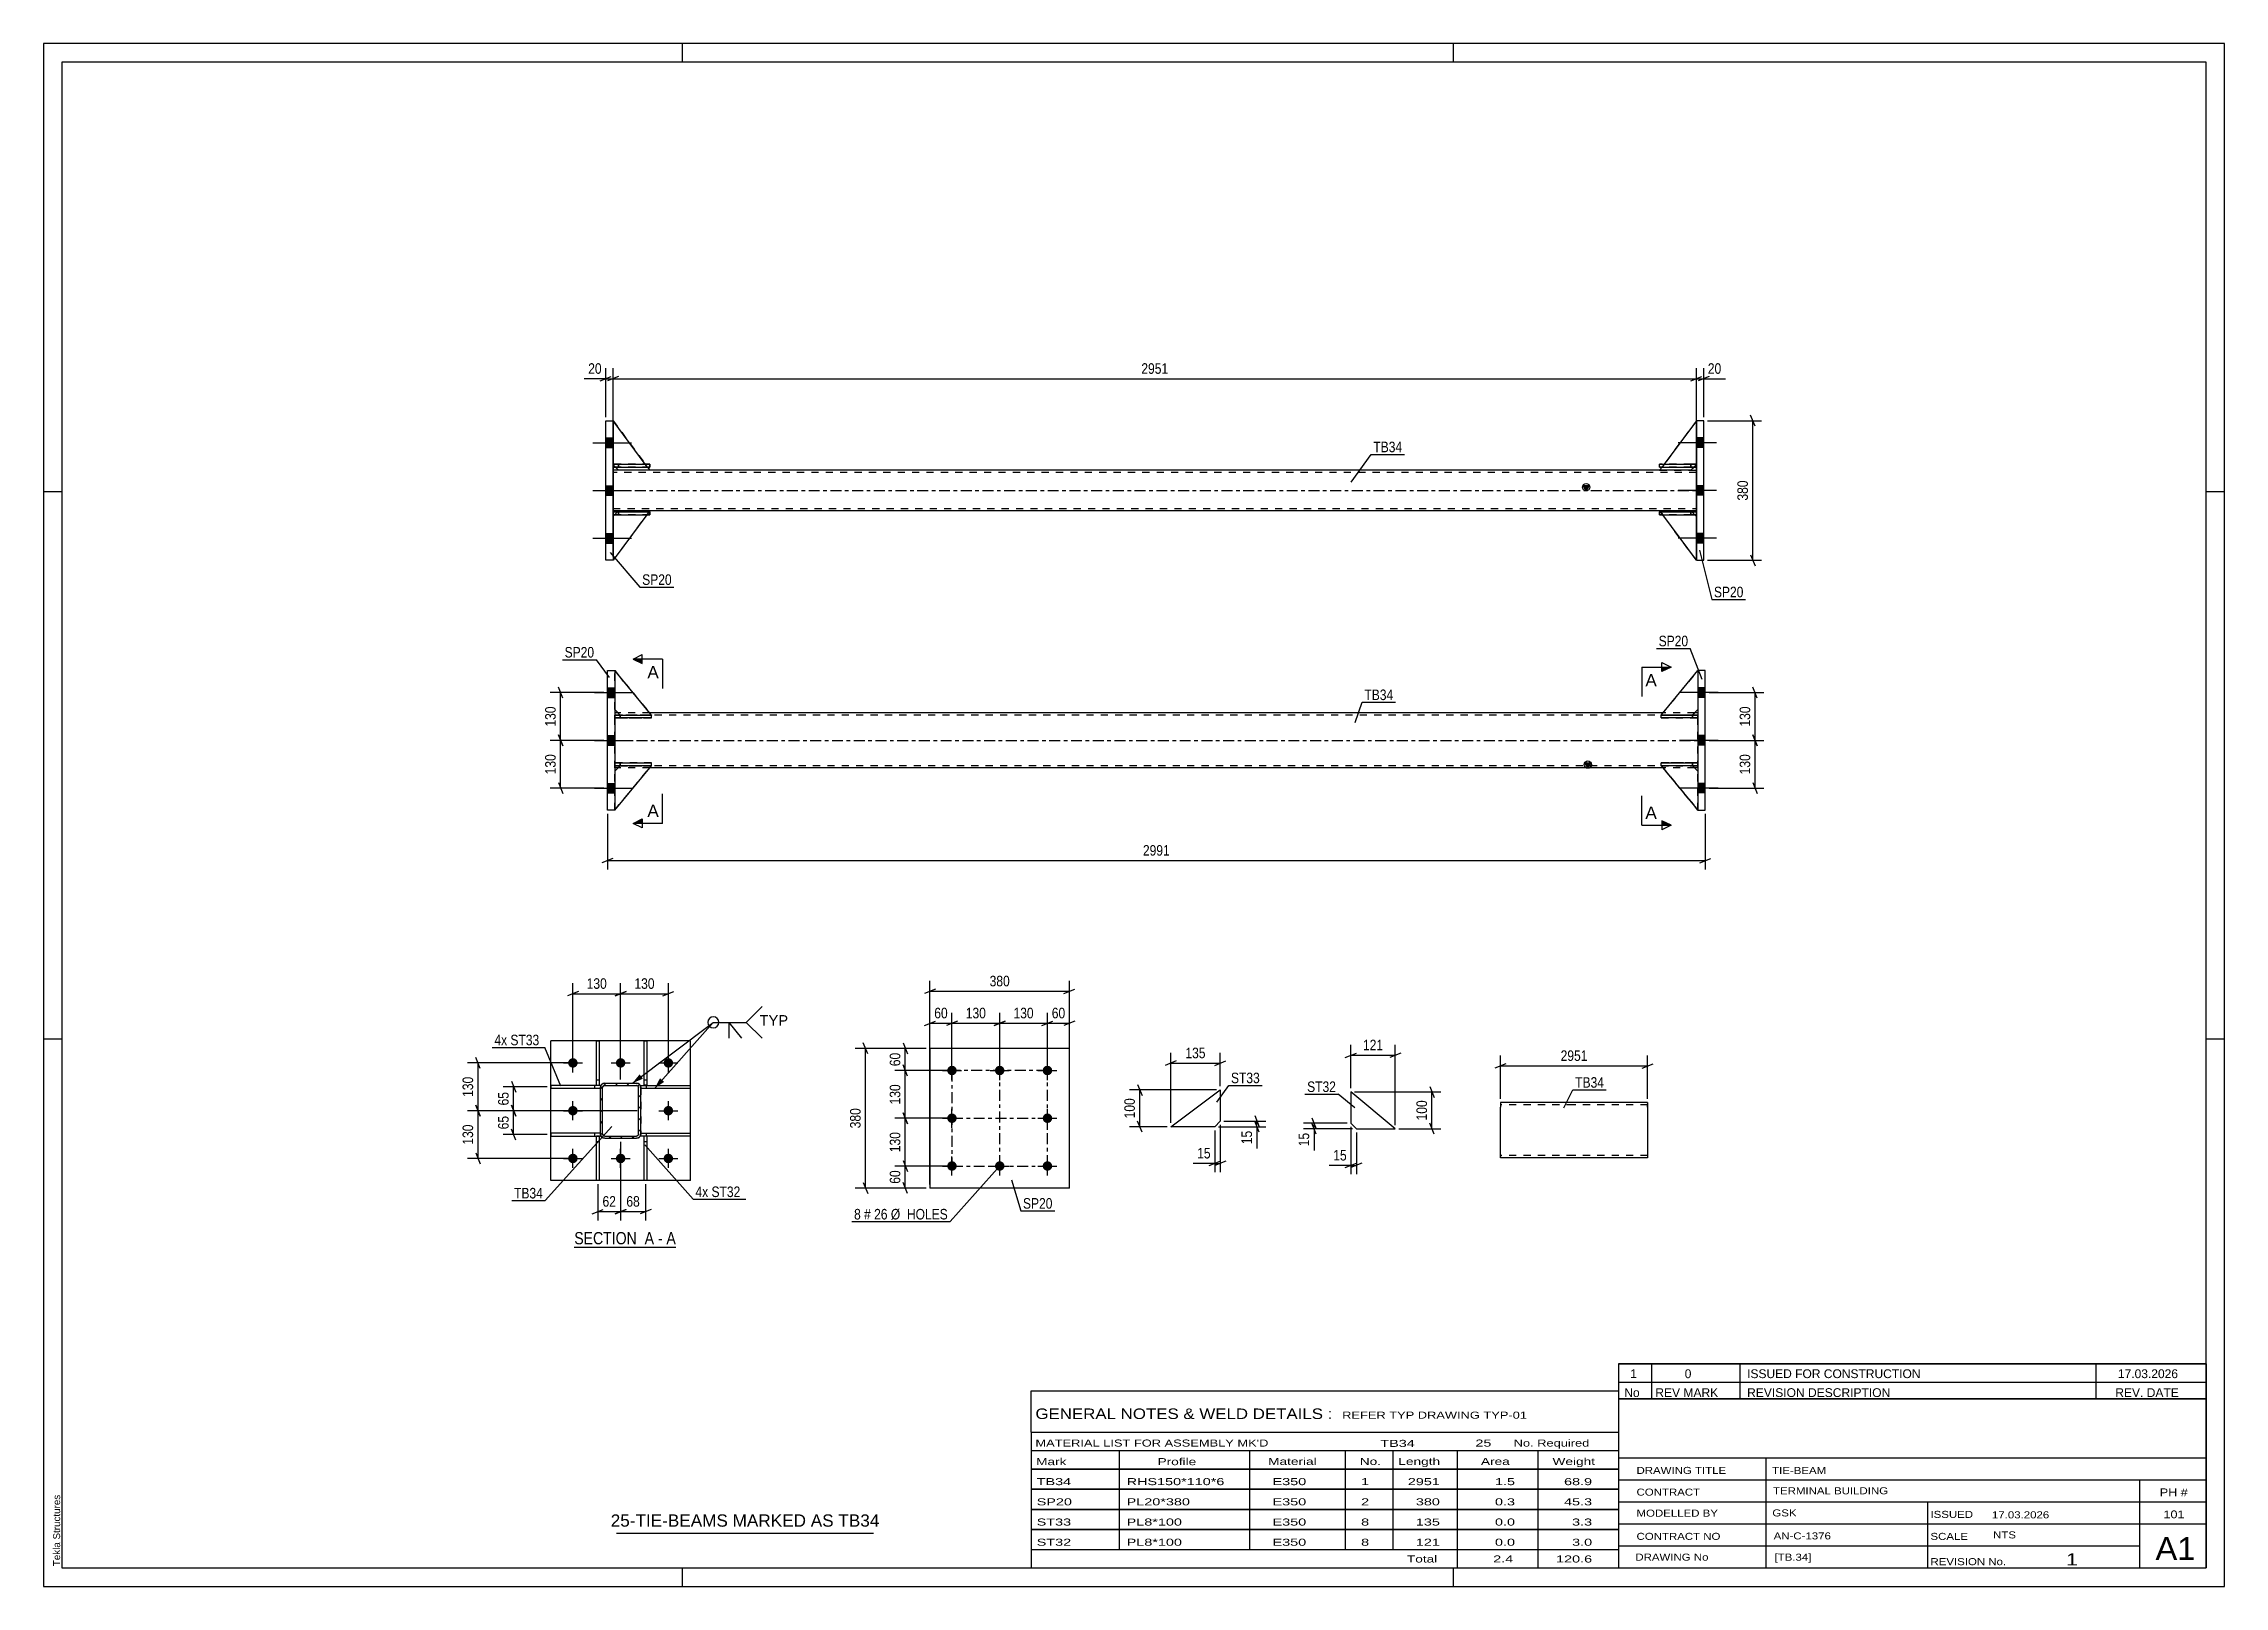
# Model space of a CAD drawing. Header units: millimetres. Extents: x 0 to 594, y 0 to 420.
import ezdxf

# ---------------------------------------------------------------- set-up
doc = ezdxf.new("R2010")
doc.units = ezdxf.units.MM
doc.linetypes.add('DXK_LINE_DOT2', pattern=[3.9198, 1.9599, -1.9599])
doc.linetypes.add('DXK_LINE_DOT3', pattern=[5.9187, 2.979, -0.9799, 0.9799, -0.9799])
doc.styles.add('Arial', font='ARIAL.TTF', dxfattribs={"height": 0.2})
doc.styles.add('Arial Narrow', font='ARIALN.TTF', dxfattribs={"height": 0.2})

# ---------------------------------------------------------------- blocks, each defined once
blk = doc.blocks.new('Unknown-580568585-1163')
at = {"color": 5, "linetype": 'Continuous'}
for p, q in [((594, 420), (0, 420)), ((0, 420), (0, 0)), ((174, 415), (174, 420)), ((384, 415), (384, 420)), ((594, 0), (594, 420)), ((589, 415), (5, 415)), ((5, 415), (5, 5)), ((589, 5), (589, 415)), ((5, 298), (0, 298)), ((594, 298), (589, 298)), ((5, 149), (0, 149)), ((594, 149), (589, 149)), ((0, 0), (594, 0)), ((5, 5), (589, 5)), ((174, 0), (174, 5)), ((384, 0), (384, 5))]:
    blk.add_line(p, q, dxfattribs=at)
at = {"color": 174, "linetype": 'Continuous', "style": 'Arial'}
blk.add_text('Tekla Structures', height=1.9102, rotation=90, dxfattribs=at).set_placement((4.5, 5.5))
blk = doc.blocks.new('Unknown-580568585-13 - 1405')
at = {"color": 6, "linetype": 'Continuous'}
blk.add_line((144.55, 92.37), (172.2, 92.37), dxfattribs=at)
at = {"color": 0, "linetype": 'Continuous'}
blk.add_wipeout([(162.66, 93.12), (162.66, 96.62), (144.55, 96.62), (144.55, 93.12)], dxfattribs=at)
blk.add_wipeout([(166.27, 93.12), (166.27, 96.62), (163.71, 96.62), (163.71, 93.12)], dxfattribs=at)
at = {"color": 7, "linetype": 'Continuous', "style": 'Arial Narrow'}
blk.add_text('SECTION ', height=3.34, dxfattribs=at).set_placement((144.55, 93.12))
at = {"color": 0, "linetype": 'Continuous'}
blk.add_wipeout([(168.59, 93.12), (168.59, 96.62), (167.32, 96.62), (167.32, 93.12)], dxfattribs=at)
at = {"color": 7, "linetype": 'Continuous', "style": 'Arial Narrow'}
blk.add_text('A', height=3.34, dxfattribs=at).set_placement((163.71, 93.12))
at = {"color": 0, "linetype": 'Continuous'}
blk.add_wipeout([(172.2, 93.12), (172.2, 96.62), (169.64, 96.62), (169.64, 93.12)], dxfattribs=at)
at = {"color": 7, "linetype": 'Continuous', "style": 'Arial Narrow'}
for s, p in [('A', (169.64, 93.12)), ('-', (167.32, 93.12))]:
    blk.add_text(s, height=3.34, dxfattribs=at).set_placement(p)
blk = doc.blocks.new('Part-580568585-2822 - 2821')
at = {"color": 2, "linetype": 'Continuous'}
for p, q in [((306.99, 125.15), (320.49, 135.15)), ((320.49, 135.15), (320.49, 126.65)), ((318.99, 125.15), (306.99, 125.15)), ((320.49, 126.65), (318.99, 125.15))]:
    blk.add_line(p, q, dxfattribs=at)
blk = doc.blocks.new('Part-580568585-1847 - 1835')
at = {"color": 2, "linetype": 'Continuous'}
for p, q in [((440.62, 236.41), (440.62, 237.21)), ((440.62, 237.21), (450.62, 237.21)), ((450.62, 236.41), (440.62, 236.41)), ((450.62, 236.41), (450.62, 237.21)), ((450.62, 237.21), (450.62, 237.21)), ((450.62, 236.41), (450.62, 236.41))]:
    blk.add_line(p, q, dxfattribs=at)
at = {"color": 7, "linetype": 'DXK_LINE_DOT2'}
for p, q in [((449.12, 237.21), (440.62, 237.21)), ((440.62, 236.41), (449.12, 236.41)), ((449.12, 236.41), (449.12, 237.21)), ((449.12, 237.21), (450.62, 237.21)), ((449.12, 236.41), (450.62, 236.41)), ((450.62, 236.41), (450.62, 237.21))]:
    blk.add_line(p, q, dxfattribs=at)
blk = doc.blocks.new('Part-580568585-1839 - 1835')
at = {"color": 7, "linetype": 'DXK_LINE_DOT2'}
for p, q in [((155.56, 238.72), (155.56, 249.31)), ((155.56, 249.31), (165.56, 237.22)), ((165.56, 237.22), (155.56, 249.31)), ((157.06, 237.22), (155.56, 238.72)), ((157.06, 237.22), (155.56, 238.72)), ((165.56, 237.22), (157.06, 237.22)), ((157.06, 237.22), (157.06, 237.22)), ((157.06, 237.22), (165.56, 237.22)), ((165.56, 237.22), (165.56, 237.22))]:
    blk.add_line(p, q, dxfattribs=at)
blk = doc.blocks.new('Bolt-580568585-1840 - 1835')
at = {"linetype": 'Continuous'}
for points in [[(450.62, 244.61), (450.62, 242.01), (452.62, 242.01), (452.62, 244.61)], [(450.62, 244.61), (450.62, 242.01), (452.62, 242.01), (452.62, 244.61)], [(450.62, 244.61), (450.62, 242.01), (452.62, 242.01), (452.62, 244.61)], [(450.62, 231.61), (450.62, 229.01), (452.62, 229.01), (452.62, 231.61)], [(450.62, 231.61), (450.62, 229.01), (452.62, 229.01), (452.62, 231.61)], [(450.62, 218.61), (450.62, 216.01), (452.62, 216.01), (452.62, 218.61)], [(450.62, 218.61), (450.62, 216.01), (452.62, 216.01), (452.62, 218.61)], [(450.62, 218.61), (450.62, 216.01), (452.62, 216.01), (452.62, 218.61)]]:
    blk.add_hatch(color=1, dxfattribs=at).paths.add_polyline_path(points)
at = {"color": 1, "linetype": 'Continuous'}
for p, q in [((452.62, 244.61), (450.62, 244.61)), ((452.62, 244.61), (450.62, 244.61)), ((452.62, 244.61), (450.62, 244.61)), ((456.12, 243.31), (445.62, 243.31)), ((456.12, 243.31), (445.62, 243.31)), ((456.12, 243.31), (445.62, 243.31)), ((452.62, 242.01), (450.62, 242.01)), ((452.62, 242.01), (450.62, 242.01)), ((452.62, 242.01), (450.62, 242.01)), ((456.12, 230.31), (445.62, 230.31)), ((456.12, 230.31), (445.62, 230.31)), ((452.62, 231.61), (450.62, 231.61)), ((452.62, 231.61), (450.62, 231.61)), ((452.62, 229.01), (450.62, 229.01)), ((452.62, 229.01), (450.62, 229.01)), ((456.12, 217.31), (445.62, 217.31)), ((456.12, 217.31), (445.62, 217.31)), ((456.12, 217.31), (445.62, 217.31)), ((452.62, 218.61), (450.62, 218.61)), ((452.62, 218.61), (450.62, 218.61)), ((452.62, 218.61), (450.62, 218.61)), ((452.62, 216.01), (450.62, 216.01)), ((452.62, 216.01), (450.62, 216.01)), ((452.62, 216.01), (450.62, 216.01))]:
    blk.add_line(p, q, dxfattribs=at)
blk = doc.blocks.new('Bolt-580568585-1841 - 1835')
at = {"linetype": 'Continuous'}
for points in [[(153.56, 244.61), (153.56, 242.01), (155.56, 242.01), (155.56, 244.61)], [(153.56, 244.61), (153.56, 242.01), (155.56, 242.01), (155.56, 244.61)], [(153.56, 244.61), (153.56, 242.01), (155.56, 242.01), (155.56, 244.61)], [(153.56, 231.61), (153.56, 229.01), (155.56, 229.01), (155.56, 231.61)], [(153.56, 231.61), (153.56, 229.01), (155.56, 229.01), (155.56, 231.61)], [(153.56, 218.61), (153.56, 216.01), (155.56, 216.01), (155.56, 218.61)], [(153.56, 218.61), (153.56, 216.01), (155.56, 216.01), (155.56, 218.61)], [(153.56, 218.61), (153.56, 216.01), (155.56, 216.01), (155.56, 218.61)]]:
    blk.add_hatch(color=1, dxfattribs=at).paths.add_polyline_path(points)
at = {"color": 1, "linetype": 'Continuous'}
for p, q in [((153.56, 244.61), (155.56, 244.61)), ((153.56, 244.61), (155.56, 244.61)), ((153.56, 244.61), (155.56, 244.61)), ((150.06, 243.31), (160.56, 243.31)), ((150.06, 243.31), (160.56, 243.31)), ((150.06, 243.31), (160.56, 243.31)), ((153.56, 242.01), (155.56, 242.01)), ((153.56, 242.01), (155.56, 242.01)), ((153.56, 242.01), (155.56, 242.01)), ((150.06, 230.31), (160.56, 230.31)), ((150.06, 230.31), (160.56, 230.31)), ((153.56, 231.61), (155.56, 231.61)), ((153.56, 231.61), (155.56, 231.61)), ((153.56, 229.01), (155.56, 229.01)), ((153.56, 229.01), (155.56, 229.01)), ((150.06, 217.31), (160.56, 217.31)), ((150.06, 217.31), (160.56, 217.31)), ((150.06, 217.31), (160.56, 217.31)), ((153.56, 218.61), (155.56, 218.61)), ((153.56, 218.61), (155.56, 218.61)), ((153.56, 218.61), (155.56, 218.61)), ((153.56, 216.01), (155.56, 216.01)), ((153.56, 216.01), (155.56, 216.01)), ((153.56, 216.01), (155.56, 216.01))]:
    blk.add_line(p, q, dxfattribs=at)
blk = doc.blocks.new('Part-580568585-1852 - 1835')
at = {"color": 2, "linetype": 'Continuous'}
for p, q in [((452.62, 249.31), (450.62, 249.31)), ((450.62, 249.31), (450.62, 211.31)), ((452.62, 211.31), (452.62, 249.31)), ((450.62, 211.31), (452.62, 211.31))]:
    blk.add_line(p, q, dxfattribs=at)
blk = doc.blocks.new('Part-580568585-1844 - 1835')
at = {"color": 2, "linetype": 'Continuous'}
for p, q in [((155.56, 224.21), (165.56, 224.21)), ((155.56, 224.21), (155.56, 224.21)), ((155.56, 224.21), (155.56, 223.41)), ((164.74, 223.41), (155.56, 223.41)), ((155.56, 223.41), (155.56, 223.41)), ((165.56, 223.41), (165.55, 223.41)), ((165.56, 223.41), (165.56, 224.21))]:
    blk.add_line(p, q, dxfattribs=at)
at = {"color": 7, "linetype": 'DXK_LINE_DOT2'}
for p, q in [((155.56, 223.41), (155.56, 224.21)), ((157.06, 224.21), (155.56, 224.21)), ((157.06, 223.41), (155.56, 223.41)), ((165.56, 224.21), (157.06, 224.21)), ((157.06, 224.21), (157.06, 223.41)), ((165.55, 223.41), (157.06, 223.41)), ((165.55, 223.41), (164.74, 223.41)), ((165.56, 223.41), (165.56, 223.41))]:
    blk.add_line(p, q, dxfattribs=at)
blk = doc.blocks.new('Part-580568585-1853 - 1835')
at = {"color": 7, "linetype": 'DXK_LINE_DOT2'}
for p, q in [((155.56, 237.21), (155.56, 236.41)), ((157.06, 237.21), (155.56, 237.21)), ((165.56, 237.21), (155.56, 237.21)), ((155.56, 236.41), (165.56, 236.41)), ((165.56, 236.41), (155.56, 236.41)), ((157.06, 236.41), (157.06, 237.21)), ((157.06, 237.21), (165.56, 237.21)), ((165.56, 236.41), (165.56, 237.21))]:
    blk.add_line(p, q, dxfattribs=at)
blk = doc.blocks.new('Part-580568585-1858 - 1835')
at = {"color": 2, "linetype": 'Continuous'}
for p, q in [((153.56, 211.31), (153.56, 249.31)), ((153.56, 249.31), (155.56, 249.31)), ((155.56, 249.31), (155.56, 211.31)), ((155.56, 211.31), (153.56, 211.31))]:
    blk.add_line(p, q, dxfattribs=at)
blk = doc.blocks.new('Part-580568585-1861 - 1835')
at = {"color": 2, "linetype": 'Continuous'}
for p, q in [((155.56, 211.31), (165.56, 223.42)), ((157.05, 223.41), (155.56, 221.92)), ((165.56, 223.42), (164.74, 223.42)), ((165.56, 223.42), (165.56, 223.42)), ((155.56, 211.31), (155.56, 211.31)), ((155.56, 211.31), (155.56, 211.31))]:
    blk.add_line(p, q, dxfattribs=at)
at = {"color": 7, "linetype": 'DXK_LINE_DOT2'}
for p, q in [((155.56, 221.92), (157.06, 223.42)), ((155.56, 211.31), (165.56, 223.42)), ((155.56, 211.31), (155.56, 221.92)), ((157.06, 223.42), (157.05, 223.41)), ((164.74, 223.42), (157.06, 223.42)), ((157.06, 223.42), (157.06, 223.42)), ((157.06, 223.42), (165.56, 223.42))]:
    blk.add_line(p, q, dxfattribs=at)
blk = doc.blocks.new('Part-580568585-1864 - 1835')
at = {"color": 7, "linetype": 'DXK_LINE_DOT2'}
for p, q in [((157.06, 223.42), (155.56, 221.92)), ((155.56, 211.31), (165.56, 223.42)), ((155.56, 221.92), (157.06, 223.42)), ((155.56, 211.31), (165.56, 223.42)), ((155.56, 221.92), (155.56, 211.31)), ((165.56, 223.42), (157.06, 223.42)), ((157.06, 223.42), (157.06, 223.42)), ((157.06, 223.42), (165.56, 223.42)), ((165.56, 223.42), (165.56, 223.42))]:
    blk.add_line(p, q, dxfattribs=at)
blk = doc.blocks.new('Part-580568585-1867 - 1835')
at = {"color": 7, "linetype": 'DXK_LINE_DOT2'}
for p, q in [((155.56, 223.41), (155.56, 224.21)), ((157.06, 224.21), (155.56, 224.21)), ((165.56, 224.21), (155.56, 224.21)), ((155.56, 223.41), (165.56, 223.41)), ((165.56, 223.41), (155.56, 223.41)), ((157.06, 223.41), (157.06, 224.21)), ((157.06, 224.21), (165.56, 224.21)), ((165.56, 223.41), (165.56, 224.21))]:
    blk.add_line(p, q, dxfattribs=at)
blk = doc.blocks.new('Part-580568585-1870 - 1835')
at = {"color": 7, "linetype": 'DXK_LINE_DOT2'}
for p, q in [((440.62, 237.22), (450.62, 249.31)), ((440.62, 237.22), (450.62, 249.31)), ((450.62, 249.31), (450.62, 238.72)), ((450.62, 238.72), (449.12, 237.22)), ((449.12, 237.22), (450.62, 238.72)), ((440.62, 237.22), (440.62, 237.22)), ((449.12, 237.22), (440.62, 237.22)), ((449.12, 237.22), (440.62, 237.22)), ((449.12, 237.22), (449.12, 237.22))]:
    blk.add_line(p, q, dxfattribs=at)
blk = doc.blocks.new('Part-580568585-1873 - 1835')
at = {"color": 2, "linetype": 'Continuous'}
for p, q in [((440.62, 223.42), (440.62, 223.42)), ((441.44, 223.42), (440.62, 223.42)), ((440.62, 223.42), (450.62, 211.31)), ((450.62, 221.92), (449.13, 223.41)), ((450.62, 211.31), (450.62, 211.31)), ((450.62, 211.31), (450.62, 211.31))]:
    blk.add_line(p, q, dxfattribs=at)
at = {"color": 7, "linetype": 'DXK_LINE_DOT2'}
for p, q in [((449.12, 223.42), (440.62, 223.42)), ((450.62, 211.31), (440.62, 223.42)), ((449.12, 223.42), (441.44, 223.42)), ((449.13, 223.41), (449.12, 223.42)), ((449.12, 223.42), (449.12, 223.42)), ((450.62, 221.92), (449.12, 223.42)), ((450.62, 211.31), (450.62, 221.92))]:
    blk.add_line(p, q, dxfattribs=at)
blk = doc.blocks.new('Part-580568585-1876 - 1835')
at = {"color": 7, "linetype": 'DXK_LINE_DOT2'}
for p, q in [((440.62, 223.42), (440.62, 223.42)), ((449.12, 223.42), (440.62, 223.42)), ((440.62, 223.42), (450.62, 211.31)), ((449.12, 223.42), (440.62, 223.42)), ((450.62, 211.31), (440.62, 223.42)), ((450.62, 221.92), (449.12, 223.42)), ((449.12, 223.42), (449.12, 223.42)), ((450.62, 221.92), (449.12, 223.42)), ((450.62, 211.31), (450.62, 221.92))]:
    blk.add_line(p, q, dxfattribs=at)
blk = doc.blocks.new('Part-580568585-1879 - 1835')
at = {"color": 2, "linetype": 'Continuous'}
for p, q in [((440.62, 223.41), (440.62, 224.21)), ((440.62, 224.21), (450.62, 224.21)), ((440.62, 223.41), (440.63, 223.41)), ((450.62, 223.41), (441.44, 223.41)), ((450.62, 223.41), (450.62, 224.21)), ((450.62, 224.21), (450.62, 224.21)), ((450.62, 223.41), (450.62, 223.41))]:
    blk.add_line(p, q, dxfattribs=at)
at = {"color": 7, "linetype": 'DXK_LINE_DOT2'}
for p, q in [((449.12, 224.21), (440.62, 224.21)), ((440.62, 223.41), (449.12, 223.41)), ((441.44, 223.41), (440.63, 223.41)), ((449.12, 223.41), (449.12, 224.21)), ((449.12, 224.21), (450.62, 224.21)), ((449.12, 223.41), (450.62, 223.41)), ((450.62, 223.41), (450.62, 224.21))]:
    blk.add_line(p, q, dxfattribs=at)
blk = doc.blocks.new('Part-580568585-1882 - 1835')
at = {"color": 7, "linetype": 'DXK_LINE_DOT2'}
for p, q in [((450.62, 237.21), (440.62, 237.21)), ((440.62, 237.21), (450.62, 237.21)), ((440.62, 236.41), (440.62, 237.21)), ((449.12, 236.41), (440.62, 236.41)), ((440.62, 236.41), (450.62, 236.41)), ((449.12, 237.21), (449.12, 236.41)), ((449.12, 236.41), (450.62, 236.41)), ((450.62, 236.41), (450.62, 237.21))]:
    blk.add_line(p, q, dxfattribs=at)
blk = doc.blocks.new('Part-580568585-1885 - 1835')
at = {"color": 7, "linetype": 'DXK_LINE_DOT2'}
for p, q in [((450.62, 224.21), (440.62, 224.21)), ((440.62, 224.21), (450.62, 224.21)), ((440.62, 223.41), (440.62, 224.21)), ((449.12, 223.41), (440.62, 223.41)), ((440.62, 223.41), (450.62, 223.41)), ((449.12, 224.21), (449.12, 223.41)), ((449.12, 223.41), (450.62, 223.41)), ((450.62, 223.41), (450.62, 224.21))]:
    blk.add_line(p, q, dxfattribs=at)
blk = doc.blocks.new('Part-580568585-1890 - 1835')
at = {"linetype": 'Continuous'}
blk.add_hatch(color=2, dxfattribs=at).paths.add_polyline_path([(420.62, 222.81), (419.82, 224.21), (421.42, 224.21)])
at = {"color": 2, "linetype": 'Continuous'}
for p, q in [((156.47, 237.81), (155.56, 237.81)), ((441.11, 237.81), (165.07, 237.81)), ((450.62, 237.81), (449.71, 237.81)), ((156.46, 222.81), (155.56, 222.81)), ((441.12, 222.81), (165.06, 222.81)), ((420.62, 222.81), (419.82, 224.21)), ((419.82, 224.21), (421.42, 224.21)), ((421.42, 224.21), (420.62, 222.81)), ((450.62, 222.81), (449.72, 222.81))]:
    blk.add_line(p, q, dxfattribs=at)
at = {"color": 7, "linetype": 'DXK_LINE_DOT2'}
for p, q in [((155.56, 222.81), (155.56, 237.81)), ((165.07, 237.81), (156.47, 237.81)), ((449.71, 237.81), (441.11, 237.81)), ((450.62, 222.81), (450.62, 237.81)), ((450.62, 237.21), (155.56, 237.21)), ((450.62, 223.41), (155.56, 223.41)), ((165.06, 222.81), (156.46, 222.81)), ((449.72, 222.81), (441.12, 222.81))]:
    blk.add_line(p, q, dxfattribs=at)
at = {"color": 7, "linetype": 'DXK_LINE_DOT3'}
blk.add_line((155.56, 230.31), (450.62, 230.31), dxfattribs=at)
at = {"color": 2, "linetype": 'Continuous'}
blk.add_circle((420.62, 223.71), 1, dxfattribs=at)
blk = doc.blocks.new('Part-580568585-1892 - 1835')
at = {"color": 2, "linetype": 'Continuous'}
for p, q in [((165.56, 237.22), (155.56, 249.31)), ((157.06, 237.22), (155.56, 238.72)), ((157.06, 237.22), (157.06, 237.22)), ((157.06, 237.22), (165.56, 237.22)), ((165.56, 237.22), (165.56, 237.22))]:
    blk.add_line(p, q, dxfattribs=at)
at = {"color": 7, "linetype": 'DXK_LINE_DOT2'}
for p, q in [((155.56, 238.72), (155.56, 249.31)), ((155.56, 249.31), (165.56, 237.22)), ((157.06, 237.22), (155.56, 238.72)), ((165.56, 237.22), (157.06, 237.22))]:
    blk.add_line(p, q, dxfattribs=at)
blk = doc.blocks.new('Part-580568585-1895 - 1835')
at = {"color": 2, "linetype": 'Continuous'}
for p, q in [((155.56, 237.21), (165.56, 237.21)), ((155.56, 237.21), (155.56, 237.21)), ((155.56, 237.21), (155.56, 236.41)), ((165.56, 236.41), (155.56, 236.41)), ((155.56, 236.41), (155.56, 236.41)), ((165.56, 236.41), (165.56, 237.21))]:
    blk.add_line(p, q, dxfattribs=at)
at = {"color": 7, "linetype": 'DXK_LINE_DOT2'}
for p, q in [((155.56, 236.41), (155.56, 237.21)), ((157.06, 237.21), (155.56, 237.21)), ((157.06, 236.41), (155.56, 236.41)), ((165.56, 237.21), (157.06, 237.21)), ((157.06, 237.21), (157.06, 236.41)), ((157.06, 236.41), (165.56, 236.41))]:
    blk.add_line(p, q, dxfattribs=at)
blk = doc.blocks.new('Part-580568585-1898 - 1835')
at = {"color": 2, "linetype": 'Continuous'}
for p, q in [((440.62, 237.22), (450.62, 249.31)), ((449.12, 237.22), (450.62, 238.72)), ((440.62, 237.22), (440.62, 237.22)), ((449.12, 237.22), (440.62, 237.22)), ((449.12, 237.22), (449.12, 237.22))]:
    blk.add_line(p, q, dxfattribs=at)
at = {"color": 7, "linetype": 'DXK_LINE_DOT2'}
for p, q in [((440.62, 237.22), (450.62, 249.31)), ((450.62, 249.31), (450.62, 238.72)), ((450.62, 238.72), (449.12, 237.22)), ((449.12, 237.22), (440.62, 237.22))]:
    blk.add_line(p, q, dxfattribs=at)
blk = doc.blocks.new('Part-580568585-2320 - 2313')
at = {"color": 2, "linetype": 'Continuous'}
for p, q in [((396.81, 131.7), (396.81, 130.5)), ((416.81, 131.7), (396.81, 131.7)), ((436.91, 131.7), (416.91, 131.7)), ((436.91, 131.7), (436.91, 131.61)), ((436.91, 131.61), (436.91, 130.5)), ((396.81, 117.44), (396.81, 130.5)), ((436.91, 130.5), (436.91, 116.7)), ((396.81, 116.79), (396.81, 117.44)), ((396.81, 116.7), (396.81, 116.79)), ((416.81, 116.7), (396.81, 116.7)), ((436.91, 116.7), (416.91, 116.7))]:
    blk.add_line(p, q, dxfattribs=at)
at = {"color": 7, "linetype": 'DXK_LINE_DOT2'}
for p, q in [((416.81, 131.1), (396.81, 131.1)), ((436.91, 131.1), (416.91, 131.1)), ((436.91, 130.5), (436.91, 131.35)), ((396.81, 117.44), (396.81, 117.05)), ((396.81, 117.3), (396.81, 117.35)), ((416.81, 117.3), (396.81, 117.3)), ((436.91, 117.3), (416.91, 117.3)), ((436.91, 117.3), (436.91, 117.35))]:
    blk.add_line(p, q, dxfattribs=at)
blk = doc.blocks.new('Part-580568585-2025 - 2018')
at = {"color": 7, "linetype": 'DXK_LINE_DOT2'}
for p, q in [((440.18, 291.73), (440.18, 292.53)), ((448.68, 292.53), (440.18, 292.53)), ((440.18, 292.53), (450.18, 292.53)), ((448.68, 291.73), (440.18, 291.73)), ((440.18, 291.73), (450.18, 291.73)), ((448.68, 291.73), (448.68, 292.53)), ((448.68, 292.53), (450.18, 292.53)), ((450.18, 291.73), (448.68, 291.73)), ((450.18, 291.73), (450.18, 292.53)), ((450.18, 291.73), (450.18, 291.73))]:
    blk.add_line(p, q, dxfattribs=at)
blk = doc.blocks.new('Part-580568585-2020 - 2018')
at = {"color": 2, "linetype": 'Continuous'}
for p, q in [((155.12, 305.53), (155.12, 305.53)), ((155.12, 305.53), (165.12, 305.53)), ((155.12, 305.53), (155.12, 304.73)), ((155.12, 304.73), (165.12, 304.73)), ((165.12, 305.53), (165.12, 304.73))]:
    blk.add_line(p, q, dxfattribs=at)
at = {"color": 7, "linetype": 'DXK_LINE_DOT2'}
for p, q in [((156.62, 305.53), (155.12, 305.53)), ((155.12, 305.53), (155.12, 305.53)), ((155.12, 304.73), (156.62, 304.73)), ((155.12, 304.73), (155.12, 304.73)), ((165.12, 305.53), (156.62, 305.53)), ((156.62, 305.53), (156.62, 304.73)), ((156.62, 304.73), (165.12, 304.73))]:
    blk.add_line(p, q, dxfattribs=at)
blk = doc.blocks.new('Part-580568585-2021 - 2018')
at = {"color": 7, "linetype": 'DXK_LINE_DOT2'}
for p, q in [((155.12, 291.73), (155.12, 292.53)), ((155.12, 292.53), (156.62, 292.53)), ((164.89, 292.53), (155.12, 292.53)), ((156.62, 291.73), (155.12, 291.73)), ((155.12, 291.73), (155.12, 291.73)), ((155.12, 291.73), (165.12, 291.73)), ((156.62, 291.73), (156.62, 292.53)), ((156.62, 292.53), (165.12, 292.53)), ((165.12, 291.73), (156.62, 291.73)), ((165.12, 291.73), (165.12, 292.53))]:
    blk.add_line(p, q, dxfattribs=at)
blk = doc.blocks.new('Part-580568585-2022 - 2018')
at = {"color": 7, "linetype": 'DXK_LINE_DOT2'}
for p, q in [((155.12, 304.73), (155.12, 305.53)), ((155.12, 305.53), (156.62, 305.53)), ((155.12, 305.53), (165.12, 305.53)), ((156.62, 304.73), (155.12, 304.73)), ((155.12, 304.73), (155.12, 304.73)), ((155.12, 304.73), (165.12, 304.73)), ((156.62, 304.73), (156.62, 305.53)), ((156.62, 305.53), (165.12, 305.53)), ((165.12, 304.73), (156.62, 304.73)), ((165.12, 304.73), (165.12, 305.53))]:
    blk.add_line(p, q, dxfattribs=at)
blk = doc.blocks.new('Part-580568585-2023 - 2018')
at = {"color": 7, "linetype": 'DXK_LINE_DOT2'}
for p, q in [((155.12, 317.34), (165.12, 303.84)), ((155.12, 305.34), (155.12, 317.34)), ((156.62, 303.84), (155.12, 305.34)), ((165.12, 303.84), (156.62, 303.84))]:
    blk.add_line(p, q, dxfattribs=at)
blk = doc.blocks.new('Part-580568585-2024 - 2018')
at = {"color": 2, "linetype": 'Continuous'}
for p, q in [((440.18, 304.73), (440.18, 305.53)), ((440.18, 305.53), (450.18, 305.53)), ((440.18, 304.73), (450.18, 304.73)), ((450.18, 305.53), (450.18, 305.53)), ((450.18, 305.53), (450.18, 304.73))]:
    blk.add_line(p, q, dxfattribs=at)
at = {"color": 7, "linetype": 'DXK_LINE_DOT2'}
for p, q in [((448.68, 305.53), (440.18, 305.53)), ((448.68, 304.73), (440.18, 304.73)), ((450.18, 305.53), (448.68, 305.53)), ((448.68, 305.53), (448.68, 304.73)), ((448.68, 304.73), (450.18, 304.73))]:
    blk.add_line(p, q, dxfattribs=at)
blk = doc.blocks.new('Part-580568585-2026 - 2018')
at = {"color": 7, "linetype": 'DXK_LINE_DOT2'}
for p, q in [((440.18, 304.73), (440.18, 305.53)), ((448.68, 305.53), (440.18, 305.53)), ((440.18, 305.53), (450.18, 305.53)), ((448.68, 304.73), (440.18, 304.73)), ((440.18, 304.73), (450.18, 304.73)), ((448.68, 304.73), (448.68, 305.53)), ((448.68, 305.53), (450.18, 305.53)), ((450.18, 304.73), (448.68, 304.73)), ((450.18, 304.73), (450.18, 305.53)), ((450.18, 304.73), (450.18, 304.73))]:
    blk.add_line(p, q, dxfattribs=at)
blk = doc.blocks.new('Part-580568585-2027 - 2018')
at = {"color": 7, "linetype": 'DXK_LINE_DOT2'}
for p, q in [((450.18, 279.34), (440.18, 292.84)), ((440.18, 292.84), (448.68, 292.84)), ((448.68, 292.84), (440.18, 292.84)), ((448.68, 292.84), (450.18, 291.34)), ((448.68, 292.84), (448.68, 292.84)), ((448.68, 292.84), (450.18, 291.34)), ((450.18, 291.34), (450.18, 291.34)), ((450.18, 279.34), (450.18, 291.34))]:
    blk.add_line(p, q, dxfattribs=at)
blk = doc.blocks.new('Part-580568585-2057 - 2018')
at = {"color": 2, "linetype": 'Continuous'}
for p, q in [((440.18, 291.73), (440.18, 292.53)), ((440.18, 292.53), (450.18, 292.53)), ((440.18, 291.73), (450.18, 291.73)), ((450.18, 292.53), (450.18, 292.53)), ((450.18, 291.73), (450.18, 292.53))]:
    blk.add_line(p, q, dxfattribs=at)
at = {"color": 7, "linetype": 'DXK_LINE_DOT2'}
for p, q in [((448.68, 292.53), (440.18, 292.53)), ((448.68, 291.73), (440.18, 291.73)), ((450.18, 292.53), (448.68, 292.53)), ((448.68, 292.53), (448.68, 291.73)), ((448.68, 291.73), (450.18, 291.73)), ((450.18, 291.73), (450.18, 291.73))]:
    blk.add_line(p, q, dxfattribs=at)
blk = doc.blocks.new('Part-580568585-2028 - 2018')
at = {"color": 2, "linetype": 'Continuous'}
for p, q in [((450.18, 317.34), (441.43, 305.53)), ((440.83, 304.73), (440.18, 303.84)), ((448.68, 303.84), (440.18, 303.84)), ((449.56, 304.73), (448.68, 303.84))]:
    blk.add_line(p, q, dxfattribs=at)
at = {"color": 7, "linetype": 'DXK_LINE_DOT2'}
for p, q in [((450.18, 317.34), (450.18, 305.34)), ((441.43, 305.53), (440.83, 304.73)), ((450.18, 305.34), (449.56, 304.73))]:
    blk.add_line(p, q, dxfattribs=at)
blk = doc.blocks.new('Part-580568585-2029 - 2018')
at = {"color": 7, "linetype": 'DXK_LINE_DOT2'}
for p, q in [((450.18, 317.34), (440.18, 303.84)), ((450.18, 305.34), (450.18, 317.34)), ((440.18, 303.84), (448.68, 303.84)), ((448.68, 303.84), (450.18, 305.34))]:
    blk.add_line(p, q, dxfattribs=at)
blk = doc.blocks.new('Part-580568585-2034 - 2018')
at = {"linetype": 'Continuous'}
blk.add_hatch(color=2, dxfattribs=at).paths.add_polyline_path([(420.18, 298.34), (419.38, 299.74), (420.98, 299.74)])
at = {"color": 2, "linetype": 'Continuous'}
for p, q in [((156.62, 303.84), (155.12, 303.84)), ((440.18, 303.84), (165.12, 303.84)), ((448.68, 303.84), (450.18, 303.84)), ((420.18, 298.34), (419.38, 299.74)), ((419.38, 299.74), (420.98, 299.74)), ((420.98, 299.74), (420.18, 298.34)), ((156.62, 292.84), (155.12, 292.84)), ((440.18, 292.84), (165.12, 292.84)), ((450.18, 292.84), (448.68, 292.84))]:
    blk.add_line(p, q, dxfattribs=at)
at = {"color": 7, "linetype": 'DXK_LINE_DOT2'}
for p, q in [((155.12, 292.84), (155.12, 303.84)), ((450.18, 303.24), (155.12, 303.24)), ((165.12, 303.84), (156.62, 303.84)), ((448.68, 303.84), (440.18, 303.84)), ((450.18, 303.84), (450.18, 292.84)), ((155.12, 293.44), (450.18, 293.44)), ((165.12, 292.84), (156.62, 292.84)), ((448.68, 292.84), (440.18, 292.84))]:
    blk.add_line(p, q, dxfattribs=at)
at = {"color": 7, "linetype": 'DXK_LINE_DOT3'}
blk.add_line((155.12, 298.34), (450.18, 298.34), dxfattribs=at)
at = {"color": 2, "linetype": 'Continuous'}
blk.add_circle((420.18, 299.24), 1, dxfattribs=at)
blk = doc.blocks.new('Part-580568585-2039 - 2018')
at = {"color": 2, "linetype": 'Continuous'}
for p, q in [((153.12, 317.34), (155.12, 317.34)), ((153.12, 279.34), (153.12, 317.34)), ((155.12, 317.34), (155.12, 279.34)), ((155.12, 279.34), (153.12, 279.34))]:
    blk.add_line(p, q, dxfattribs=at)
blk = doc.blocks.new('Part-580568585-2040 - 2018')
at = {"color": 2, "linetype": 'Continuous'}
for p, q in [((163.88, 305.53), (155.12, 317.34)), ((156.62, 303.84), (155.74, 304.73)), ((165.12, 303.84), (156.62, 303.84)), ((164.47, 304.73), (165.12, 303.84))]:
    blk.add_line(p, q, dxfattribs=at)
at = {"color": 7, "linetype": 'DXK_LINE_DOT2'}
for p, q in [((155.12, 317.34), (155.12, 305.34)), ((155.12, 317.34), (155.12, 317.34)), ((155.12, 317.34), (155.12, 317.34)), ((155.74, 304.73), (155.12, 305.34)), ((164.47, 304.73), (163.88, 305.53))]:
    blk.add_line(p, q, dxfattribs=at)
blk = doc.blocks.new('Part-580568585-2045 - 2018')
at = {"color": 2, "linetype": 'Continuous'}
for p, q in [((452.18, 317.34), (450.18, 317.34)), ((450.18, 317.34), (450.18, 279.34)), ((452.18, 279.34), (452.18, 317.34)), ((450.18, 279.34), (452.18, 279.34))]:
    blk.add_line(p, q, dxfattribs=at)
blk = doc.blocks.new('Part-580568585-2046 - 2018')
at = {"color": 2, "linetype": 'Continuous'}
for p, q in [((440.18, 292.84), (440.18, 292.84)), ((448.68, 292.84), (440.18, 292.84)), ((440.18, 292.84), (440.41, 292.53)), ((450.18, 279.34), (441.01, 291.73)), ((448.68, 292.84), (448.68, 292.84)), ((448.99, 292.53), (448.68, 292.84)), ((450.18, 291.34), (449.79, 291.73))]:
    blk.add_line(p, q, dxfattribs=at)
at = {"color": 7, "linetype": 'DXK_LINE_DOT2'}
for p, q in [((440.18, 292.84), (448.68, 292.84)), ((440.41, 292.53), (441.01, 291.73)), ((448.68, 292.84), (450.18, 291.34)), ((449.79, 291.73), (448.99, 292.53)), ((450.18, 291.34), (450.18, 291.34)), ((450.18, 279.34), (450.18, 291.34)), ((450.18, 279.34), (450.18, 279.34))]:
    blk.add_line(p, q, dxfattribs=at)
blk = doc.blocks.new('Part-580568585-2047 - 2018')
at = {"color": 7, "linetype": 'DXK_LINE_DOT2'}
for p, q in [((165.12, 292.84), (155.12, 279.34)), ((156.62, 292.84), (155.12, 291.34)), ((156.62, 292.84), (155.12, 291.34)), ((155.12, 291.34), (155.12, 291.34)), ((155.12, 291.34), (155.12, 279.34)), ((165.12, 292.84), (156.62, 292.84)), ((156.62, 292.84), (156.62, 292.84)), ((165.12, 292.84), (156.62, 292.84))]:
    blk.add_line(p, q, dxfattribs=at)
blk = doc.blocks.new('Bolt-580568585-2048 - 2018')
at = {"linetype": 'Continuous'}
for points in [[(155.12, 310.04), (155.12, 312.64), (153.12, 312.64), (153.12, 310.04)], [(155.12, 310.04), (155.12, 312.64), (153.12, 312.64), (153.12, 310.04)], [(155.12, 310.04), (155.12, 312.64), (153.12, 312.64), (153.12, 310.04)], [(155.12, 297.04), (155.12, 299.64), (153.12, 299.64), (153.12, 297.04)], [(155.12, 297.04), (155.12, 299.64), (153.12, 299.64), (153.12, 297.04)], [(155.12, 284.04), (155.12, 286.64), (153.12, 286.64), (153.12, 284.04)], [(155.12, 284.04), (155.12, 286.64), (153.12, 286.64), (153.12, 284.04)], [(155.12, 284.04), (155.12, 286.64), (153.12, 286.64), (153.12, 284.04)]]:
    blk.add_hatch(color=1, dxfattribs=at).paths.add_polyline_path(points)
at = {"color": 1, "linetype": 'Continuous'}
for p, q in [((149.62, 311.34), (160.12, 311.34)), ((149.62, 311.34), (160.12, 311.34)), ((149.62, 311.34), (160.12, 311.34)), ((153.12, 312.64), (155.12, 312.64)), ((153.12, 312.64), (155.12, 312.64)), ((153.12, 312.64), (155.12, 312.64)), ((153.12, 310.04), (155.12, 310.04)), ((153.12, 310.04), (155.12, 310.04)), ((153.12, 310.04), (155.12, 310.04)), ((149.62, 298.34), (160.12, 298.34)), ((149.62, 298.34), (160.12, 298.34)), ((153.12, 299.64), (155.12, 299.64)), ((153.12, 299.64), (155.12, 299.64)), ((153.12, 297.04), (155.12, 297.04)), ((153.12, 297.04), (155.12, 297.04)), ((149.62, 285.34), (160.12, 285.34)), ((149.62, 285.34), (160.12, 285.34)), ((149.62, 285.34), (160.12, 285.34)), ((153.12, 286.64), (155.12, 286.64)), ((153.12, 286.64), (155.12, 286.64)), ((153.12, 286.64), (155.12, 286.64)), ((153.12, 284.04), (155.12, 284.04)), ((153.12, 284.04), (155.12, 284.04)), ((153.12, 284.04), (155.12, 284.04))]:
    blk.add_line(p, q, dxfattribs=at)
blk = doc.blocks.new('Bolt-580568585-2049 - 2018')
at = {"linetype": 'Continuous'}
for points in [[(450.18, 312.64), (450.18, 310.04), (452.18, 310.04), (452.18, 312.64)], [(450.18, 312.64), (450.18, 310.04), (452.18, 310.04), (452.18, 312.64)], [(450.18, 312.64), (450.18, 310.04), (452.18, 310.04), (452.18, 312.64)], [(450.18, 299.64), (450.18, 297.04), (452.18, 297.04), (452.18, 299.64)], [(450.18, 299.64), (450.18, 297.04), (452.18, 297.04), (452.18, 299.64)], [(450.18, 286.64), (450.18, 284.04), (452.18, 284.04), (452.18, 286.64)], [(450.18, 286.64), (450.18, 284.04), (452.18, 284.04), (452.18, 286.64)], [(450.18, 286.64), (450.18, 284.04), (452.18, 284.04), (452.18, 286.64)]]:
    blk.add_hatch(color=1, dxfattribs=at).paths.add_polyline_path(points)
at = {"color": 1, "linetype": 'Continuous'}
for p, q in [((455.68, 311.34), (445.18, 311.34)), ((455.68, 311.34), (445.18, 311.34)), ((455.68, 311.34), (445.18, 311.34)), ((452.18, 312.64), (450.18, 312.64)), ((452.18, 312.64), (450.18, 312.64)), ((452.18, 312.64), (450.18, 312.64)), ((452.18, 310.04), (450.18, 310.04)), ((452.18, 310.04), (450.18, 310.04)), ((452.18, 310.04), (450.18, 310.04)), ((455.68, 298.34), (445.18, 298.34)), ((455.68, 298.34), (445.18, 298.34)), ((452.18, 299.64), (450.18, 299.64)), ((452.18, 299.64), (450.18, 299.64)), ((452.18, 297.04), (450.18, 297.04)), ((452.18, 297.04), (450.18, 297.04)), ((455.68, 285.34), (445.18, 285.34)), ((455.68, 285.34), (445.18, 285.34)), ((455.68, 285.34), (445.18, 285.34)), ((452.18, 286.64), (450.18, 286.64)), ((452.18, 286.64), (450.18, 286.64)), ((452.18, 286.64), (450.18, 286.64)), ((452.18, 284.04), (450.18, 284.04)), ((452.18, 284.04), (450.18, 284.04)), ((452.18, 284.04), (450.18, 284.04))]:
    blk.add_line(p, q, dxfattribs=at)
blk = doc.blocks.new('Part-580568585-2055 - 2018')
at = {"color": 2, "linetype": 'Continuous'}
for p, q in [((155.12, 292.53), (155.12, 292.53)), ((155.12, 292.53), (165.12, 292.53)), ((155.12, 291.73), (155.12, 292.53)), ((155.12, 291.73), (165.12, 291.73)), ((165.12, 292.53), (165.12, 291.73))]:
    blk.add_line(p, q, dxfattribs=at)
at = {"color": 7, "linetype": 'DXK_LINE_DOT2'}
for p, q in [((156.62, 292.53), (155.12, 292.53)), ((155.12, 292.53), (155.12, 292.53)), ((155.12, 291.73), (155.12, 291.73)), ((155.12, 291.73), (156.62, 291.73)), ((155.12, 291.73), (155.12, 291.73)), ((165.12, 292.53), (156.62, 292.53)), ((156.62, 292.53), (156.62, 291.73)), ((156.62, 291.73), (165.12, 291.73))]:
    blk.add_line(p, q, dxfattribs=at)
blk = doc.blocks.new('Part-580568585-2056 - 2018')
at = {"color": 7, "linetype": 'DXK_LINE_DOT2'}
for p, q in [((156.62, 292.84), (155.12, 291.34)), ((155.12, 291.34), (155.12, 291.34)), ((155.12, 291.34), (155.12, 279.34)), ((156.31, 292.53), (155.51, 291.73)), ((156.62, 292.84), (165.12, 292.84)), ((164.89, 292.53), (164.3, 291.73))]:
    blk.add_line(p, q, dxfattribs=at)
at = {"color": 2, "linetype": 'Continuous'}
for p, q in [((155.51, 291.73), (155.12, 291.34)), ((164.3, 291.73), (155.12, 279.34)), ((156.62, 292.84), (156.31, 292.53)), ((165.12, 292.84), (156.62, 292.84)), ((156.62, 292.84), (156.62, 292.84)), ((165.12, 292.84), (164.89, 292.53))]:
    blk.add_line(p, q, dxfattribs=at)
blk = doc.blocks.new('Part-580568585-1450 - 1405')
at = {"color": 2, "linetype": 'Continuous'}
for p, q in [((163.55, 136.41), (163.55, 148.5)), ((163.55, 148.5), (164.35, 148.5)), ((164.35, 148.5), (164.35, 136.41)), ((164.35, 136.41), (163.55, 136.41))]:
    blk.add_line(p, q, dxfattribs=at)
at = {"color": 7, "linetype": 'DXK_LINE_DOT2'}
blk.add_line((163.55, 137.91), (164.35, 137.91), dxfattribs=at)
blk = doc.blocks.new('Part-580568585-1442 - 1405')
at = {"color": 2, "linetype": 'Continuous'}
for p, q in [((150.55, 110.5), (150.55, 122.61)), ((150.55, 122.61), (151.35, 122.61)), ((151.35, 122.61), (151.35, 110.5)), ((151.35, 110.5), (150.55, 110.5))]:
    blk.add_line(p, q, dxfattribs=at)
at = {"color": 7, "linetype": 'DXK_LINE_DOT2'}
blk.add_line((150.55, 121.11), (151.35, 121.11), dxfattribs=at)
blk = doc.blocks.new('Part-580568585-1408 - 1405')
at = {"color": 2, "linetype": 'Continuous'}
for p, q in [((176.17, 148.5), (138.17, 148.5)), ((138.17, 110.5), (138.17, 148.5)), ((176.17, 110.5), (176.17, 148.5)), ((176.17, 110.5), (138.17, 110.5))]:
    blk.add_line(p, q, dxfattribs=at)
blk = doc.blocks.new('Part-580568585-1443 - 1405')
at = {"color": 2, "linetype": 'Continuous'}
for p, q in [((162.67, 123.4), (176.17, 123.4)), ((162.67, 122.6), (162.67, 123.2)), ((163.55, 122.6), (162.67, 122.6)), ((176.17, 122.6), (164.35, 122.6)), ((176.17, 122.6), (176.17, 123.4))]:
    blk.add_line(p, q, dxfattribs=at)
at = {"color": 7, "linetype": 'DXK_LINE_DOT2'}
for p, q in [((162.67, 123.2), (162.67, 123.4)), ((164.35, 122.6), (163.55, 122.6)), ((164.17, 122.6), (164.17, 123.4))]:
    blk.add_line(p, q, dxfattribs=at)
blk = doc.blocks.new('Part-580568585-1435 - 1405')
at = {"color": 2, "linetype": 'Continuous'}
for p, q in [((162.67, 135.8), (162.67, 136.4)), ((162.67, 136.4), (176.17, 136.4)), ((162.67, 135.6), (176.17, 135.6)), ((176.17, 135.6), (176.17, 136.4))]:
    blk.add_line(p, q, dxfattribs=at)
at = {"color": 7, "linetype": 'DXK_LINE_DOT2'}
for p, q in [((162.67, 135.8), (162.67, 135.6)), ((164.17, 135.6), (164.17, 136.4))]:
    blk.add_line(p, q, dxfattribs=at)
blk = doc.blocks.new('Part-580568585-1436 - 1405')
at = {"color": 2, "linetype": 'Continuous'}
for p, q in [((150.55, 136.41), (150.55, 148.5)), ((150.55, 148.5), (151.35, 148.5)), ((151.35, 148.5), (151.35, 136.41)), ((150.55, 136.41), (151.35, 136.41))]:
    blk.add_line(p, q, dxfattribs=at)
at = {"color": 7, "linetype": 'DXK_LINE_DOT2'}
blk.add_line((150.55, 137.91), (151.35, 137.91), dxfattribs=at)
blk = doc.blocks.new('Part-580568585-1486 - 1405')
at = {"color": 2, "linetype": 'Continuous'}
for p, q in [((151.67, 123.4), (138.17, 123.4)), ((138.17, 123.4), (138.17, 122.6)), ((138.17, 122.6), (150.55, 122.6)), ((151.35, 122.6), (151.67, 122.6)), ((151.67, 122.6), (151.67, 123.2))]:
    blk.add_line(p, q, dxfattribs=at)
at = {"color": 7, "linetype": 'DXK_LINE_DOT2'}
for p, q in [((150.17, 122.6), (150.17, 123.4)), ((150.55, 122.6), (151.35, 122.6)), ((151.67, 123.2), (151.67, 123.4))]:
    blk.add_line(p, q, dxfattribs=at)
blk = doc.blocks.new('Part-580568585-1487 - 1405')
at = {"color": 2, "linetype": 'Continuous'}
for p, q in [((151.67, 136.4), (138.17, 136.4)), ((138.17, 136.4), (138.17, 135.6)), ((138.17, 135.6), (151.67, 135.6)), ((151.67, 136.4), (151.67, 135.8))]:
    blk.add_line(p, q, dxfattribs=at)
at = {"color": 7, "linetype": 'DXK_LINE_DOT2'}
for p, q in [((150.17, 135.6), (150.17, 136.4)), ((151.67, 135.6), (151.67, 135.8))]:
    blk.add_line(p, q, dxfattribs=at)
blk = doc.blocks.new('Bolt-580568585-1488 - 1405')
at = {"linetype": 'Continuous'}
for points in [[(142.87, 142.5, -1), (145.47, 142.5, -1)], [(155.87, 142.5, -1), (158.47, 142.5, -1)], [(168.87, 142.5, -1), (171.47, 142.5, -1)], [(142.87, 129.5, -1), (145.47, 129.5, -1)], [(168.87, 129.5, -1), (171.47, 129.5, -1)], [(142.87, 116.5, -1), (145.47, 116.5, -1)], [(155.87, 116.5, -1), (158.47, 116.5, -1)], [(168.87, 116.5, -1), (171.47, 116.5, -1)]]:
    blk.add_hatch(color=1, dxfattribs=at).paths.add_polyline_path(points)
at = {"color": 1, "linetype": 'Continuous'}
for p, q in [((144.17, 139.9), (144.17, 145.1)), ((157.17, 139.9), (157.17, 145.1)), ((170.17, 139.9), (170.17, 145.1)), ((141.57, 142.5), (146.77, 142.5)), ((154.57, 142.5), (159.77, 142.5)), ((167.57, 142.5), (172.77, 142.5)), ((144.17, 126.9), (144.17, 132.1)), ((170.17, 126.9), (170.17, 132.1)), ((141.57, 129.5), (146.77, 129.5)), ((167.57, 129.5), (172.77, 129.5)), ((144.17, 113.9), (144.17, 119.1)), ((157.17, 113.9), (157.17, 119.1)), ((170.17, 113.9), (170.17, 119.1)), ((141.57, 116.5), (146.77, 116.5)), ((154.57, 116.5), (159.77, 116.5)), ((167.57, 116.5), (172.77, 116.5))]:
    blk.add_line(p, q, dxfattribs=at)
blk = doc.blocks.new('Part-580568585-1489 - 1405')
at = {"color": 2, "linetype": 'Continuous'}
for p, q in [((163.55, 110.5), (163.55, 122.61)), ((163.55, 122.61), (164.35, 122.61)), ((164.35, 122.61), (164.35, 110.5)), ((164.35, 110.5), (163.55, 110.5))]:
    blk.add_line(p, q, dxfattribs=at)
at = {"color": 7, "linetype": 'DXK_LINE_DOT2'}
blk.add_line((163.55, 121.11), (164.35, 121.11), dxfattribs=at)
blk = doc.blocks.new('Part-580568585-1504 - 1405')
at = {"linetype": 'Continuous'}
h = blk.add_hatch(dxfattribs=at)
h.set_pattern_fill('', scale=0.7, style=0, pattern_type=0)
h.set_pattern_definition([(45, (162.3157, 136.6487), (-1.57154, 1.57154), [])])
h.paths.add_polyline_path([(162.58, 136.26), (162.32, 136.65), (161.93, 136.91), (161.47, 137), (152.87, 137), (152.41, 136.91), (152.02, 136.65), (151.76, 136.26), (151.67, 135.8), (151.67, 123.2), (151.76, 122.74), (152.02, 122.35), (152.41, 122.09), (152.87, 122), (161.47, 122), (161.93, 122.09), (162.32, 122.35), (162.58, 122.74), (162.67, 123.2), (162.67, 135.8)])
h.paths.add_polyline_path([(162.07, 123.2), (162.02, 122.97), (161.89, 122.78), (161.7, 122.65), (161.47, 122.6), (152.87, 122.6), (152.64, 122.65), (152.44, 122.78), (152.31, 122.97), (152.27, 123.2), (152.27, 135.8), (152.31, 136.03), (152.44, 136.22), (152.64, 136.35), (152.87, 136.4), (161.47, 136.4), (161.7, 136.35), (161.89, 136.22), (162.02, 136.03), (162.07, 135.8)])
at = {"color": 7, "linetype": 'DXK_LINE_DOT2'}
for p, q in [((152.41, 136.91), (152.87, 137)), ((152.87, 137), (161.47, 137)), ((161.47, 137), (161.93, 136.91)), ((151.67, 135.8), (151.76, 136.26)), ((151.67, 123.2), (151.67, 135.8)), ((152.31, 136.03), (152.27, 135.8)), ((152.27, 123.2), (152.27, 135.8)), ((152.44, 136.22), (152.31, 136.03)), ((152.64, 136.35), (152.44, 136.22)), ((152.87, 136.4), (152.64, 136.35)), ((152.87, 136.4), (161.47, 136.4)), ((161.7, 136.35), (161.47, 136.4)), ((161.89, 136.22), (161.7, 136.35)), ((162.02, 136.03), (161.89, 136.22)), ((162.07, 135.8), (162.02, 136.03)), ((162.07, 123.2), (162.07, 135.8)), ((162.58, 136.26), (162.67, 135.8)), ((162.67, 135.8), (162.67, 123.2)), ((151.76, 122.74), (151.67, 123.2)), ((152.27, 123.2), (152.31, 122.97)), ((152.31, 122.97), (152.44, 122.78)), ((152.87, 122), (152.41, 122.09)), ((152.44, 122.78), (152.64, 122.65)), ((152.64, 122.65), (152.87, 122.6)), ((152.87, 122.6), (161.47, 122.6)), ((152.87, 122), (161.47, 122)), ((161.47, 122.6), (161.7, 122.65)), ((161.93, 122.09), (161.47, 122)), ((161.7, 122.65), (161.89, 122.78)), ((161.89, 122.78), (162.02, 122.97)), ((162.02, 122.97), (162.07, 123.2)), ((162.67, 123.2), (162.58, 122.74))]:
    blk.add_line(p, q, dxfattribs=at)
at = {"color": 2, "linetype": 'Continuous'}
for p, q in [((152.87, 137), (152.41, 136.91)), ((152.87, 137), (161.47, 137)), ((161.93, 136.91), (161.47, 137)), ((151.76, 136.26), (151.67, 135.8)), ((151.67, 123.2), (151.67, 135.8)), ((152.27, 135.8), (152.31, 136.03)), ((152.27, 123.2), (152.27, 135.8)), ((152.31, 136.03), (152.44, 136.22)), ((152.44, 136.22), (152.64, 136.35)), ((152.64, 136.35), (152.87, 136.4)), ((152.87, 136.4), (161.47, 136.4)), ((161.47, 136.4), (161.7, 136.35)), ((161.7, 136.35), (161.89, 136.22)), ((161.89, 136.22), (162.02, 136.03)), ((162.02, 136.03), (162.07, 135.8)), ((162.07, 123.2), (162.07, 135.8)), ((162.67, 135.8), (162.58, 136.26)), ((162.67, 123.2), (162.67, 135.8)), ((151.67, 123.2), (151.76, 122.74)), ((152.31, 122.97), (152.27, 123.2)), ((152.44, 122.78), (152.31, 122.97)), ((152.41, 122.09), (152.87, 122)), ((152.64, 122.65), (152.44, 122.78)), ((152.87, 122.6), (152.64, 122.65)), ((152.87, 122.6), (161.47, 122.6)), ((152.87, 122), (161.47, 122)), ((161.7, 122.65), (161.47, 122.6)), ((161.47, 122), (161.93, 122.09)), ((161.89, 122.78), (161.7, 122.65)), ((162.02, 122.97), (161.89, 122.78)), ((162.07, 123.2), (162.02, 122.97)), ((162.58, 122.74), (162.67, 123.2))]:
    blk.add_line(p, q, dxfattribs=at)
at = {"color": 7, "linetype": 'DXK_LINE_DOT2'}
for centre, start, end in [((152.87, 135.8), 112.5, 157.5), ((161.47, 135.8), 22.5, 67.5), ((152.87, 123.2), 202.5, 247.5), ((161.47, 123.2), 292.5, 337.5)]:
    blk.add_arc(centre, 1.2, start, end, dxfattribs=at)
at = {"color": 2, "linetype": 'Continuous'}
for centre, start, end in [((152.87, 135.8), 112.5, 157.5), ((161.47, 135.8), 22.5, 67.5), ((152.87, 123.2), 202.5, 247.5), ((161.47, 123.2), 292.5, 337.5)]:
    blk.add_arc(centre, 1.2, start, end, dxfattribs=at)
blk = doc.blocks.new('Bolt-580568585-2205 - 2143')
at = {"linetype": 'Continuous'}
for points in [[(247.42, 141.74, -1), (247.42, 139.14, -1)], [(260.42, 141.74, -1), (260.42, 139.14, -1)], [(273.42, 141.74, -1), (273.42, 139.14, -1)], [(247.42, 128.74, -1), (247.42, 126.14, -1)], [(273.42, 128.74, -1), (273.42, 126.14, -1)], [(247.42, 115.74, -1), (247.42, 113.14, -1)], [(260.42, 115.74, -1), (260.42, 113.14, -1)], [(273.42, 115.74, -1), (273.42, 113.14, -1)]]:
    blk.add_hatch(color=1, dxfattribs=at).paths.add_polyline_path(points)
at = {"color": 1, "linetype": 'Continuous'}
for p, q in [((247.42, 137.84), (247.42, 143.04)), ((260.42, 137.84), (260.42, 143.04)), ((273.42, 137.84), (273.42, 143.04)), ((244.82, 140.44), (250.02, 140.44)), ((257.82, 140.44), (263.02, 140.44)), ((270.82, 140.44), (276.02, 140.44)), ((244.82, 127.44), (250.02, 127.44)), ((247.42, 124.84), (247.42, 130.04)), ((270.82, 127.44), (276.02, 127.44)), ((273.42, 124.84), (273.42, 130.04)), ((244.82, 114.44), (250.02, 114.44)), ((247.42, 111.84), (247.42, 117.04)), ((257.82, 114.44), (263.02, 114.44)), ((260.42, 111.84), (260.42, 117.04)), ((270.82, 114.44), (276.02, 114.44)), ((273.42, 111.84), (273.42, 117.04))]:
    blk.add_line(p, q, dxfattribs=at)
blk = doc.blocks.new('Part-580568585-2210 - 2143')
at = {"color": 2, "linetype": 'Continuous'}
for p, q in [((279.42, 146.44), (241.42, 146.44)), ((241.42, 146.44), (241.42, 108.44)), ((279.42, 108.44), (279.42, 146.44)), ((279.42, 108.44), (241.42, 108.44))]:
    blk.add_line(p, q, dxfattribs=at)
blk = doc.blocks.new('Part-580568585-2761 - 2760')
at = {"color": 2, "linetype": 'Continuous'}
for p, q in [((368.15, 124.59), (356.06, 134.59)), ((356.06, 134.59), (356.06, 126.09)), ((356.06, 126.09), (357.56, 124.59)), ((357.56, 124.59), (368.15, 124.59))]:
    blk.add_line(p, q, dxfattribs=at)
blk = doc.blocks.new('Rectangle-580568585-2298 - 2143')
at = {"color": 1, "linetype": 'DXK_LINE_DOT3'}
blk.add_lwpolyline([(247.42, 114.44), (273.42, 114.44), (273.42, 140.44), (247.42, 140.44), (247.42, 114.44)], close=True, dxfattribs=at)
blk = doc.blocks.new('Line-580568585-2283 - 2143')
at = {"color": 1, "linetype": 'DXK_LINE_DOT3'}
blk.add_line((247.42, 127.44), (273.42, 127.44), dxfattribs=at)
blk = doc.blocks.new('Line-580568585-2291 - 2143')
at = {"color": 1, "linetype": 'DXK_LINE_DOT3'}
blk.add_line((260.42, 114.44), (260.42, 140.44), dxfattribs=at)
blk = doc.blocks.new('StraightDimension-580568585-2942 - 2821')
at = {"color": 7, "linetype": 'Continuous'}
for p, q in [((320.49, 125.65), (320.49, 112.75)), ((318.99, 124.15), (318.99, 112.75)), ((317.49, 114.55), (320.49, 115.75)), ((321.99, 115.75), (318.99, 114.55)), ((318.99, 115.15), (320.49, 115.15))]:
    blk.add_line(p, q, dxfattribs=at)
at = {"color": 0}
blk.add_wipeout([(318.47, 115.9), (318.47, 120.1), (313.61, 120.1), (313.61, 115.9)], dxfattribs=at)
at = {"color": 7, "linetype": 'Continuous'}
blk.add_line((318.99, 115.15), (313.09, 115.15), dxfattribs=at)
blk.add_line((318.99, 115.15), (313.09, 115.15), dxfattribs=at)
at = {"color": 3, "style": 'Arial Narrow'}
blk.add_text('15', height=2.863, dxfattribs=at).set_placement((314.21, 116.5))
blk = doc.blocks.new('StraightDimension-580568585-2934 - 2821')
at = {"color": 7, "linetype": 'Continuous'}
for p, q in [((319.99, 125.15), (332.89, 125.15)), ((321.49, 126.65), (332.89, 126.65)), ((329.89, 128.15), (331.09, 125.15)), ((331.09, 123.65), (329.89, 126.65)), ((330.49, 125.15), (330.49, 126.65))]:
    blk.add_line(p, q, dxfattribs=at)
at = {"color": 0}
blk.add_wipeout([(329.74, 124.63), (325.54, 124.63), (325.54, 119.77), (329.74, 119.77)], dxfattribs=at)
at = {"color": 7, "linetype": 'Continuous'}
blk.add_line((330.49, 125.15), (330.49, 119.25), dxfattribs=at)
blk.add_line((330.49, 125.15), (330.49, 119.25), dxfattribs=at)
at = {"color": 3, "style": 'Arial Narrow'}
blk.add_text('15', height=2.863, rotation=90.00021, dxfattribs=at).set_placement((329.14, 120.37))
blk = doc.blocks.new('StraightDimension-580568585-2946 - 2821')
at = {"color": 7, "linetype": 'Continuous'}
for p, q in [((308.49, 143.04), (305.49, 141.84)), ((306.99, 126.15), (306.99, 145.29)), ((318.99, 141.84), (321.99, 143.04)), ((320.49, 136.15), (320.49, 145.29)), ((306.99, 142.44), (320.49, 142.44))]:
    blk.add_line(p, q, dxfattribs=at)
at = {"color": 0}
blk.add_wipeout([(317.09, 143.19), (317.09, 147.39), (310.4, 147.39), (310.4, 143.19)], dxfattribs=at)
at = {"color": 3, "style": 'Arial Narrow'}
blk.add_text('135', height=2.863, dxfattribs=at).set_placement((311, 143.79))
blk = doc.blocks.new('StraightDimension-580568585-2938 - 2821')
at = {"color": 7, "linetype": 'Continuous'}
for p, q in [((297.98, 136.65), (299.18, 133.65)), ((319.49, 135.15), (295.73, 135.15)), ((298.58, 125.15), (298.58, 135.15)), ((305.99, 125.15), (295.73, 125.15)), ((299.18, 123.65), (297.98, 126.65))]:
    blk.add_line(p, q, dxfattribs=at)
at = {"color": 0}
blk.add_wipeout([(297.83, 133.5), (293.63, 133.5), (293.63, 126.81), (297.83, 126.81)], dxfattribs=at)
at = {"color": 3, "style": 'Arial Narrow'}
blk.add_text('100', height=2.863, rotation=90.00021, dxfattribs=at).set_placement((297.23, 127.41))
blk = doc.blocks.new('StraightDimension-580568585-1908 - 1835')
at = {"color": 7, "linetype": 'Continuous'}
for p, q in [((141.42, 241.81), (140.22, 244.81)), ((152.56, 243.31), (137.97, 243.31)), ((140.82, 230.31), (140.82, 243.31)), ((140.22, 231.81), (141.42, 228.81)), ((152.56, 230.31), (137.97, 230.31))]:
    blk.add_line(p, q, dxfattribs=at)
at = {"color": 0}
blk.add_wipeout([(140.07, 240.16), (135.87, 240.16), (135.87, 233.47), (140.07, 233.47)], dxfattribs=at)
at = {"color": 3, "style": 'Arial Narrow'}
blk.add_text('130', height=2.863, rotation=90.00021, dxfattribs=at).set_placement((139.47, 234.07))
blk = doc.blocks.new('StraightDimension-580568585-1962 - 1835')
at = {"color": 7, "linetype": 'Continuous'}
for p, q in [((153.56, 210.31), (153.56, 195.19)), ((452.62, 210.31), (452.62, 195.19)), ((155.06, 198.19), (152.06, 196.99)), ((153.56, 197.59), (452.62, 197.59)), ((451.12, 196.99), (454.12, 198.19))]:
    blk.add_line(p, q, dxfattribs=at)
at = {"color": 0}
blk.add_wipeout([(307.35, 198.34), (307.35, 202.54), (298.83, 202.54), (298.83, 198.34)], dxfattribs=at)
at = {"color": 3, "style": 'Arial Narrow'}
blk.add_text('2991', height=2.863, dxfattribs=at).set_placement((299.43, 198.94))
blk = doc.blocks.new('StraightDimension-580568585-1921 - 1835')
at = {"color": 7, "linetype": 'Continuous'}
for p, q in [((141.42, 228.81), (140.22, 231.81)), ((152.56, 230.31), (137.97, 230.31)), ((140.82, 217.31), (140.82, 230.31)), ((152.56, 217.31), (137.97, 217.31)), ((140.22, 218.81), (141.42, 215.81))]:
    blk.add_line(p, q, dxfattribs=at)
at = {"color": 0}
blk.add_wipeout([(140.07, 227.16), (135.87, 227.16), (135.87, 220.47), (140.07, 220.47)], dxfattribs=at)
at = {"color": 3, "style": 'Arial Narrow'}
blk.add_text('130', height=2.863, rotation=90.00021, dxfattribs=at).set_placement((139.47, 221.07))
blk = doc.blocks.new('StraightDimension-580568585-1935 - 1835')
at = {"color": 7, "linetype": 'Continuous'}
for p, q in [((466.78, 228.81), (465.58, 231.81)), ((453.62, 230.31), (468.58, 230.31)), ((466.18, 217.31), (466.18, 230.31)), ((453.62, 217.31), (468.58, 217.31)), ((465.58, 218.81), (466.78, 215.81))]:
    blk.add_line(p, q, dxfattribs=at)
at = {"color": 0}
blk.add_wipeout([(465.43, 227.16), (461.23, 227.16), (461.23, 220.47), (465.43, 220.47)], dxfattribs=at)
at = {"color": 3, "style": 'Arial Narrow'}
blk.add_text('130', height=2.863, rotation=90.00021, dxfattribs=at).set_placement((464.83, 221.07))
blk = doc.blocks.new('StraightDimension-580568585-1948 - 1835')
at = {"color": 7, "linetype": 'Continuous'}
for p, q in [((466.78, 241.81), (465.58, 244.81)), ((453.62, 243.31), (468.58, 243.31)), ((466.18, 230.31), (466.18, 243.31)), ((465.58, 231.81), (466.78, 228.81)), ((453.62, 230.31), (468.58, 230.31))]:
    blk.add_line(p, q, dxfattribs=at)
at = {"color": 0}
blk.add_wipeout([(465.43, 240.16), (461.23, 240.16), (461.23, 233.47), (465.43, 233.47)], dxfattribs=at)
at = {"color": 3, "style": 'Arial Narrow'}
blk.add_text('130', height=2.863, rotation=90.00021, dxfattribs=at).set_placement((464.83, 234.07))
blk = doc.blocks.new('StraightDimension-580568585-2324 - 2313')
at = {"color": 7, "linetype": 'Continuous'}
for p, q in [((396.81, 132.7), (396.81, 144.55)), ((436.91, 132.7), (436.91, 144.55)), ((398.31, 142.3), (395.31, 141.1)), ((396.81, 141.7), (436.91, 141.7)), ((435.41, 141.1), (438.41, 142.3))]:
    blk.add_line(p, q, dxfattribs=at)
at = {"color": 0}
blk.add_wipeout([(421.12, 142.45), (421.12, 146.65), (412.61, 146.65), (412.61, 142.45)], dxfattribs=at)
at = {"color": 3, "style": 'Arial Narrow'}
blk.add_text('2951', height=2.863, dxfattribs=at).set_placement((413.21, 143.05))
blk = doc.blocks.new('StraightDimension-580568585-2114 - 2018')
at = {"color": 7, "linetype": 'Continuous'}
for p, q in [((151.62, 328.17), (154.62, 329.37)), ((153.12, 318.34), (153.12, 331.62)), ((153.12, 328.77), (155.12, 328.77)), ((156.62, 329.37), (153.62, 328.17)), ((155.12, 280.34), (155.12, 331.62))]:
    blk.add_line(p, q, dxfattribs=at)
at = {"color": 0}
blk.add_wipeout([(152.6, 329.52), (152.6, 333.72), (147.74, 333.72), (147.74, 329.52)], dxfattribs=at)
at = {"color": 7, "linetype": 'Continuous'}
blk.add_line((153.12, 328.77), (147.22, 328.77), dxfattribs=at)
blk.add_line((153.12, 328.77), (147.22, 328.77), dxfattribs=at)
at = {"color": 3, "style": 'Arial Narrow'}
blk.add_text('20', height=2.863, dxfattribs=at).set_placement((148.34, 330.12))
blk = doc.blocks.new('StraightDimension-580568585-2076 - 2018')
at = {"color": 7, "linetype": 'Continuous'}
for p, q in [((448.68, 328.17), (451.68, 329.37)), ((450.18, 280.34), (450.18, 331.62)), ((450.18, 328.77), (452.18, 328.77)), ((453.68, 329.37), (450.68, 328.17)), ((452.18, 318.34), (452.18, 331.62))]:
    blk.add_line(p, q, dxfattribs=at)
at = {"color": 0}
blk.add_wipeout([(457.56, 329.52), (457.56, 333.72), (452.7, 333.72), (452.7, 329.52)], dxfattribs=at)
at = {"color": 7, "linetype": 'Continuous'}
blk.add_line((452.18, 328.77), (458.09, 328.77), dxfattribs=at)
blk.add_line((452.18, 328.77), (458.09, 328.77), dxfattribs=at)
at = {"color": 3, "style": 'Arial Narrow'}
blk.add_text('20', height=2.863, dxfattribs=at).set_placement((453.3, 330.12))
blk = doc.blocks.new('StraightDimension-580568585-2065 - 2018')
at = {"color": 7, "linetype": 'Continuous'}
for p, q in [((453.18, 317.34), (467.96, 317.34)), ((466.16, 315.84), (464.96, 318.84)), ((465.56, 279.34), (465.56, 317.34)), ((453.18, 279.34), (467.96, 279.34)), ((464.96, 280.84), (466.16, 277.84))]:
    blk.add_line(p, q, dxfattribs=at)
at = {"color": 0}
blk.add_wipeout([(464.81, 301.68), (460.61, 301.68), (460.61, 295), (464.81, 295)], dxfattribs=at)
at = {"color": 3, "style": 'Arial Narrow'}
blk.add_text('380', height=2.863, rotation=90.00021, dxfattribs=at).set_placement((464.21, 295.6))
blk = doc.blocks.new('StraightDimension-580568585-2092 - 2018')
at = {"color": 7, "linetype": 'Continuous'}
for p, q in [((156.62, 329.37), (153.62, 328.17)), ((155.12, 280.34), (155.12, 331.62)), ((155.12, 328.77), (450.18, 328.77)), ((448.68, 328.17), (451.68, 329.37)), ((450.18, 280.34), (450.18, 331.62))]:
    blk.add_line(p, q, dxfattribs=at)
at = {"color": 0}
blk.add_wipeout([(306.91, 329.52), (306.91, 333.72), (298.4, 333.72), (298.4, 329.52)], dxfattribs=at)
at = {"color": 3, "style": 'Arial Narrow'}
blk.add_text('2951', height=2.863, dxfattribs=at).set_placement((299, 330.12))
blk = doc.blocks.new('StraightDimension-580568585-1582 - 1405')
at = {"color": 7, "linetype": 'Continuous'}
for p, q in [((145.67, 161.93), (142.67, 160.73)), ((144.17, 143.5), (144.17, 164.18)), ((144.17, 161.33), (157.17, 161.33)), ((155.67, 160.73), (158.67, 161.93)), ((157.17, 138), (157.17, 164.18))]:
    blk.add_line(p, q, dxfattribs=at)
at = {"color": 0}
blk.add_wipeout([(154.01, 162.08), (154.01, 166.28), (147.32, 166.28), (147.32, 162.08)], dxfattribs=at)
at = {"color": 3, "style": 'Arial Narrow'}
blk.add_text('130', height=2.863, dxfattribs=at).set_placement((147.92, 162.68))
blk = doc.blocks.new('StraightDimension-580568585-1521 - 1405')
at = {"color": 7, "linetype": 'Continuous'}
for p, q in [((157.17, 121), (157.17, 99.62)), ((150.95, 109.5), (150.95, 99.62)), ((149.45, 101.42), (152.45, 102.62)), ((150.95, 102.02), (157.17, 102.02)), ((158.67, 102.62), (155.67, 101.42))]:
    blk.add_line(p, q, dxfattribs=at)
at = {"color": 0}
blk.add_wipeout([(156.49, 102.77), (156.49, 106.97), (151.63, 106.97), (151.63, 102.77)], dxfattribs=at)
at = {"color": 3, "style": 'Arial Narrow'}
blk.add_text('62', height=2.863, dxfattribs=at).set_placement((152.23, 103.37))
blk = doc.blocks.new('StraightDimension-580568585-1532 - 1405')
at = {"color": 7, "linetype": 'Continuous'}
for p, q in [((157.17, 121), (157.17, 99.62)), ((163.95, 109.5), (163.95, 99.62)), ((155.67, 101.42), (158.67, 102.62)), ((157.17, 102.02), (163.95, 102.02)), ((165.45, 102.62), (162.45, 101.42))]:
    blk.add_line(p, q, dxfattribs=at)
at = {"color": 0}
blk.add_wipeout([(162.99, 102.77), (162.99, 106.97), (158.13, 106.97), (158.13, 102.77)], dxfattribs=at)
at = {"color": 3, "style": 'Arial Narrow'}
blk.add_text('68', height=2.863, dxfattribs=at).set_placement((158.73, 103.37))
blk = doc.blocks.new('StraightDimension-580568585-1540 - 1405')
at = {"color": 7, "linetype": 'Continuous'}
for p, q in [((127.41, 137.5), (128.61, 134.5)), ((137.17, 136), (125.16, 136)), ((128.61, 128), (127.41, 131)), ((128.01, 129.5), (128.01, 136)), ((150.67, 129.5), (125.16, 129.5))]:
    blk.add_line(p, q, dxfattribs=at)
at = {"color": 0}
blk.add_wipeout([(127.26, 135.18), (123.06, 135.18), (123.06, 130.32), (127.26, 130.32)], dxfattribs=at)
at = {"color": 3, "style": 'Arial Narrow'}
blk.add_text('65', height=2.863, rotation=90.00021, dxfattribs=at).set_placement((126.66, 130.92))
blk = doc.blocks.new('StraightDimension-580568585-1550 - 1405')
at = {"color": 7, "linetype": 'Continuous'}
for p, q in [((127.41, 131), (128.61, 128)), ((150.67, 129.5), (125.16, 129.5)), ((128.01, 123), (128.01, 129.5)), ((137.17, 123), (125.16, 123)), ((128.61, 121.5), (127.41, 124.5))]:
    blk.add_line(p, q, dxfattribs=at)
at = {"color": 0}
blk.add_wipeout([(127.26, 128.68), (123.06, 128.68), (123.06, 123.82), (127.26, 123.82)], dxfattribs=at)
at = {"color": 3, "style": 'Arial Narrow'}
blk.add_text('65', height=2.863, rotation=90.00021, dxfattribs=at).set_placement((126.66, 124.42))
blk = doc.blocks.new('StraightDimension-580568585-1557 - 1405')
at = {"color": 7, "linetype": 'Continuous'}
for p, q in [((118.93, 141), (117.73, 144)), ((143.17, 142.5), (115.48, 142.5)), ((118.33, 129.5), (118.33, 142.5)), ((117.73, 131), (118.93, 128)), ((161.67, 129.5), (115.48, 129.5))]:
    blk.add_line(p, q, dxfattribs=at)
at = {"color": 0}
blk.add_wipeout([(117.58, 139.34), (113.38, 139.34), (113.38, 132.66), (117.58, 132.66)], dxfattribs=at)
at = {"color": 3, "style": 'Arial Narrow'}
blk.add_text('130', height=2.863, rotation=90.00021, dxfattribs=at).set_placement((116.98, 133.26))
blk = doc.blocks.new('StraightDimension-580568585-1571 - 1405')
at = {"color": 7, "linetype": 'Continuous'}
for p, q in [((118.93, 128), (117.73, 131)), ((161.67, 129.5), (115.48, 129.5)), ((118.33, 116.5), (118.33, 129.5)), ((143.17, 116.5), (115.48, 116.5)), ((117.73, 118), (118.93, 115))]:
    blk.add_line(p, q, dxfattribs=at)
at = {"color": 0}
blk.add_wipeout([(117.58, 126.34), (113.38, 126.34), (113.38, 119.66), (117.58, 119.66)], dxfattribs=at)
at = {"color": 3, "style": 'Arial Narrow'}
blk.add_text('130', height=2.863, rotation=90.00021, dxfattribs=at).set_placement((116.98, 120.26))
blk = doc.blocks.new('StraightDimension-580568585-1592 - 1405')
at = {"color": 7, "linetype": 'Continuous'}
for p, q in [((158.67, 161.93), (155.67, 160.73)), ((157.17, 138), (157.17, 164.18)), ((157.17, 161.33), (170.17, 161.33)), ((168.67, 160.73), (171.67, 161.93)), ((170.17, 143.5), (170.17, 164.18))]:
    blk.add_line(p, q, dxfattribs=at)
at = {"color": 0}
blk.add_wipeout([(167.01, 162.08), (167.01, 166.28), (160.33, 166.28), (160.33, 162.08)], dxfattribs=at)
at = {"color": 3, "style": 'Arial Narrow'}
blk.add_text('130', height=2.863, dxfattribs=at).set_placement((160.93, 162.68))
blk = doc.blocks.new('StraightDimension-580568585-2269 - 2143')
at = {"color": 7, "linetype": 'Continuous'}
for p, q in [((246.42, 114.44), (231.84, 114.44)), ((234.09, 115.94), (235.29, 112.94)), ((234.69, 108.44), (234.69, 114.44)), ((240.42, 108.44), (231.84, 108.44)), ((235.29, 106.94), (234.09, 109.94))]:
    blk.add_line(p, q, dxfattribs=at)
at = {"color": 0}
blk.add_wipeout([(233.94, 113.87), (229.74, 113.87), (229.74, 109.01), (233.94, 109.01)], dxfattribs=at)
at = {"color": 3, "style": 'Arial Narrow'}
blk.add_text('60', height=2.863, rotation=90.00021, dxfattribs=at).set_placement((233.34, 109.61))
blk = doc.blocks.new('StraightDimension-580568585-3596 - 2143')
at = {"color": 7, "linetype": 'Continuous'}
for p, q in [((260.42, 141.44), (260.42, 156.15)), ((273.42, 141.44), (273.42, 156.15)), ((261.92, 153.9), (258.92, 152.7)), ((260.42, 153.3), (273.42, 153.3)), ((271.92, 152.7), (274.92, 153.9))]:
    blk.add_line(p, q, dxfattribs=at)
at = {"color": 0}
blk.add_wipeout([(270.27, 154.05), (270.27, 158.25), (263.58, 158.25), (263.58, 154.05)], dxfattribs=at)
at = {"color": 3, "style": 'Arial Narrow'}
blk.add_text('130', height=2.863, dxfattribs=at).set_placement((264.18, 154.65))
blk = doc.blocks.new('StraightDimension-580568585-2212 - 2143')
at = {"color": 7, "linetype": 'Continuous'}
for p, q in [((240.42, 146.44), (221.02, 146.44)), ((224.47, 144.94), (223.27, 147.94)), ((223.87, 108.44), (223.87, 146.44)), ((240.42, 108.44), (221.02, 108.44)), ((223.27, 109.94), (224.47, 106.94))]:
    blk.add_line(p, q, dxfattribs=at)
at = {"color": 0}
blk.add_wipeout([(223.12, 130.78), (218.92, 130.78), (218.92, 124.1), (223.12, 124.1)], dxfattribs=at)
at = {"color": 3, "style": 'Arial Narrow'}
blk.add_text('380', height=2.863, rotation=90.00021, dxfattribs=at).set_placement((222.52, 124.7))
blk = doc.blocks.new('StraightDimension-580568585-2248 - 2143')
at = {"color": 7, "linetype": 'Continuous'}
for p, q in [((242.92, 162.61), (239.92, 161.41)), ((241.42, 109.44), (241.42, 164.86)), ((241.42, 162.01), (279.42, 162.01)), ((277.92, 161.41), (280.92, 162.61)), ((279.42, 109.44), (279.42, 164.86))]:
    blk.add_line(p, q, dxfattribs=at)
at = {"color": 0}
blk.add_wipeout([(263.77, 162.76), (263.77, 166.96), (257.08, 166.96), (257.08, 162.76)], dxfattribs=at)
at = {"color": 3, "style": 'Arial Narrow'}
blk.add_text('380', height=2.863, dxfattribs=at).set_placement((257.68, 163.36))
blk = doc.blocks.new('StraightDimension-580568585-2259 - 2143')
at = {"color": 7, "linetype": 'Continuous'}
for p, q in [((240.42, 146.44), (231.84, 146.44)), ((234.09, 147.94), (235.29, 144.94)), ((234.69, 140.44), (234.69, 146.44)), ((246.42, 140.44), (231.84, 140.44)), ((235.29, 138.94), (234.09, 141.94))]:
    blk.add_line(p, q, dxfattribs=at)
at = {"color": 0}
blk.add_wipeout([(233.94, 145.87), (229.74, 145.87), (229.74, 141.01), (233.94, 141.01)], dxfattribs=at)
at = {"color": 3, "style": 'Arial Narrow'}
blk.add_text('60', height=2.863, rotation=90.00021, dxfattribs=at).set_placement((233.34, 141.61))
blk = doc.blocks.new('StraightDimension-580568585-2632 - 2143')
at = {"color": 7, "linetype": 'Continuous'}
for p, q in [((273.42, 141.44), (273.42, 156.15)), ((279.42, 109.44), (279.42, 156.15)), ((271.92, 152.7), (274.92, 153.9)), ((273.42, 153.3), (279.42, 153.3)), ((280.92, 153.9), (277.92, 152.7))]:
    blk.add_line(p, q, dxfattribs=at)
at = {"color": 0}
blk.add_wipeout([(278.85, 154.05), (278.85, 158.25), (274, 158.25), (274, 154.05)], dxfattribs=at)
at = {"color": 3, "style": 'Arial Narrow'}
blk.add_text('60', height=2.863, dxfattribs=at).set_placement((274.6, 154.65))
blk = doc.blocks.new('StraightDimension-580568585-2633 - 2143')
at = {"color": 7, "linetype": 'Continuous'}
for p, q in [((241.42, 109.44), (241.42, 156.15)), ((247.42, 141.44), (247.42, 156.15)), ((239.92, 152.7), (242.92, 153.9)), ((241.42, 153.3), (247.42, 153.3)), ((248.92, 153.9), (245.92, 152.7))]:
    blk.add_line(p, q, dxfattribs=at)
at = {"color": 0}
blk.add_wipeout([(246.85, 154.05), (246.85, 158.25), (242, 158.25), (242, 154.05)], dxfattribs=at)
at = {"color": 3, "style": 'Arial Narrow'}
blk.add_text('60', height=2.863, dxfattribs=at).set_placement((242.6, 154.65))
blk = doc.blocks.new('StraightDimension-580568585-3594 - 2143')
at = {"color": 7, "linetype": 'Continuous'}
for p, q in [((247.42, 141.44), (247.42, 156.15)), ((260.42, 141.44), (260.42, 156.15)), ((248.92, 153.9), (245.92, 152.7)), ((247.42, 153.3), (260.42, 153.3)), ((258.92, 152.7), (261.92, 153.9))]:
    blk.add_line(p, q, dxfattribs=at)
at = {"color": 0}
blk.add_wipeout([(257.27, 154.05), (257.27, 158.25), (250.58, 158.25), (250.58, 154.05)], dxfattribs=at)
at = {"color": 3, "style": 'Arial Narrow'}
blk.add_text('130', height=2.863, dxfattribs=at).set_placement((251.18, 154.65))
blk = doc.blocks.new('StraightDimension-580568585-3616 - 2143')
at = {"color": 7, "linetype": 'Continuous'}
for p, q in [((246.42, 127.44), (231.84, 127.44)), ((235.29, 125.94), (234.09, 128.94)), ((234.69, 114.44), (234.69, 127.44)), ((246.42, 114.44), (231.84, 114.44)), ((234.09, 115.94), (235.29, 112.94))]:
    blk.add_line(p, q, dxfattribs=at)
at = {"color": 0}
blk.add_wipeout([(233.94, 124.28), (229.74, 124.28), (229.74, 117.6), (233.94, 117.6)], dxfattribs=at)
at = {"color": 3, "style": 'Arial Narrow'}
blk.add_text('130', height=2.863, rotation=90.00021, dxfattribs=at).set_placement((233.34, 118.2))
blk = doc.blocks.new('StraightDimension-580568585-3618 - 2143')
at = {"color": 7, "linetype": 'Continuous'}
for p, q in [((246.42, 140.44), (231.84, 140.44)), ((235.29, 138.94), (234.09, 141.94)), ((234.69, 127.44), (234.69, 140.44)), ((246.42, 127.44), (231.84, 127.44)), ((234.09, 128.94), (235.29, 125.94))]:
    blk.add_line(p, q, dxfattribs=at)
at = {"color": 0}
blk.add_wipeout([(233.94, 137.28), (229.74, 137.28), (229.74, 130.6), (233.94, 130.6)], dxfattribs=at)
at = {"color": 3, "style": 'Arial Narrow'}
blk.add_text('130', height=2.863, rotation=90.00021, dxfattribs=at).set_placement((233.34, 131.2))
blk = doc.blocks.new('StraightDimension-580568585-2835 - 2760')
at = {"color": 7, "linetype": 'Continuous'}
for p, q in [((356.06, 125.09), (356.06, 112.19)), ((357.56, 123.59), (357.56, 112.19)), ((354.56, 113.99), (357.56, 115.19)), ((359.06, 115.19), (356.06, 113.99)), ((356.06, 114.59), (357.56, 114.59))]:
    blk.add_line(p, q, dxfattribs=at)
at = {"color": 0}
blk.add_wipeout([(355.54, 115.34), (355.54, 119.54), (350.68, 119.54), (350.68, 115.34)], dxfattribs=at)
at = {"color": 7, "linetype": 'Continuous'}
blk.add_line((356.06, 114.59), (350.16, 114.59), dxfattribs=at)
blk.add_line((356.06, 114.59), (350.16, 114.59), dxfattribs=at)
at = {"color": 3, "style": 'Arial Narrow'}
blk.add_text('15', height=2.863, dxfattribs=at).set_placement((351.28, 115.94))
blk = doc.blocks.new('StraightDimension-580568585-2921 - 2760')
at = {"color": 7, "linetype": 'Continuous'}
for p, q in [((357.06, 134.59), (380.55, 134.59)), ((377.55, 136.09), (378.75, 133.09)), ((378.15, 124.59), (378.15, 134.59)), ((378.75, 123.09), (377.55, 126.09)), ((369.15, 124.59), (380.55, 124.59))]:
    blk.add_line(p, q, dxfattribs=at)
at = {"color": 0}
blk.add_wipeout([(377.4, 132.93), (373.2, 132.93), (373.2, 126.25), (377.4, 126.25)], dxfattribs=at)
at = {"color": 3, "style": 'Arial Narrow'}
blk.add_text('100', height=2.863, rotation=90.00021, dxfattribs=at).set_placement((376.8, 126.85))
blk = doc.blocks.new('StraightDimension-580568585-2913 - 2760')
at = {"color": 7, "linetype": 'Continuous'}
for p, q in [((354.56, 143.99), (357.56, 145.19)), ((356.06, 135.59), (356.06, 147.44)), ((356.06, 144.59), (368.15, 144.59)), ((369.65, 145.19), (366.65, 143.99)), ((368.15, 125.59), (368.15, 147.44))]:
    blk.add_line(p, q, dxfattribs=at)
at = {"color": 0}
blk.add_wipeout([(365.45, 145.34), (365.45, 149.54), (358.77, 149.54), (358.77, 145.34)], dxfattribs=at)
at = {"color": 3, "style": 'Arial Narrow'}
blk.add_text('121', height=2.863, dxfattribs=at).set_placement((359.37, 145.94))
blk = doc.blocks.new('StraightDimension-580568585-2917 - 2760')
at = {"color": 7, "linetype": 'Continuous'}
for p, q in [((355.06, 126.09), (343.21, 126.09)), ((345.46, 127.59), (346.66, 124.59)), ((346.66, 123.09), (345.46, 126.09)), ((346.06, 124.59), (346.06, 126.09)), ((356.56, 124.59), (343.21, 124.59))]:
    blk.add_line(p, q, dxfattribs=at)
at = {"color": 0}
blk.add_wipeout([(345.31, 124.06), (341.11, 124.06), (341.11, 119.21), (345.31, 119.21)], dxfattribs=at)
at = {"color": 7, "linetype": 'Continuous'}
blk.add_line((346.06, 124.59), (346.06, 118.68), dxfattribs=at)
blk.add_line((346.06, 124.59), (346.06, 118.68), dxfattribs=at)
at = {"color": 3, "style": 'Arial Narrow'}
blk.add_text('15', height=2.863, rotation=90.00021, dxfattribs=at).set_placement((344.71, 119.81))
blk = doc.blocks.new('Mark-580568585-3247 - 2821')
at = {"color": 0}
blk.add_wipeout([(331.27, 136.99), (331.27, 139.99), (323.41, 139.99), (323.41, 136.99)], dxfattribs=at)
blk.add_wipeout([(331.27, 136.99), (331.27, 139.99), (323.41, 139.99), (323.41, 136.99)], dxfattribs=at)
at = {"color": 30, "linetype": 'Continuous'}
for p, q in [((319.58, 131.79), (322.81, 136.39)), ((322.81, 136.39), (331.87, 136.39))]:
    blk.add_line(p, q, dxfattribs=at)
at = {"color": 3, "style": 'Arial Narrow'}
blk.add_text('ST33', height=2.863, dxfattribs=at).set_placement((323.41, 136.99))
blk = doc.blocks.new('Unknown-580568585-3911')
at = {"color": 7, "linetype": 'Continuous'}
for p, q in [((429, 51.05), (429, 5)), ((429, 51.05), (589, 51.05)), ((589, 51), (589, 5)), ((429, 35), (589, 35)), ((469.14, 35), (469.14, 5)), ((429, 29), (589, 29)), ((571, 5.05), (571, 29.05)), ((429, 23), (589, 23)), ((513.14, 23), (513.14, 5)), ((429, 17), (589, 17)), ((429, 11), (571, 11)), ((429, 5), (589, 5))]:
    blk.add_line(p, q, dxfattribs=at)
at = {"color": 7, "style": 'Arial Narrow'}
for s, height, width, p in [('DRAWING TITLE', 1.9089, 1.425378, (433.88, 30.61)), ('TIE-BEAM', 1.909, 1.425378, (470.81, 30.59)), ('CONTRACT', 1.909, 1.425378, (433.88, 24.71)), ('TERMINAL BUILDING', 1.9089, 1.425378, (471.06, 25.07)), ('MODELLED BY', 1.9089, 1.425378, (433.88, 18.98)), ('GSK', 1.909, 1.425378, (470.88, 19.04)), ('ISSUED', 1.909, 1.425378, (513.94, 18.64)), ('17.03.2026', 1.909, 1.425378, (530.69, 18.52)), ('CONTRACT NO', 1.9089, 1.425378, (433.88, 12.66)), ('AN-C-1376', 1.909, 1.425378, (471.23, 12.78)), ('SCALE', 1.909, 1.425378, (513.94, 12.65)), ('A1', 6.204, 1.25, (575.24, 7.2)), ('DRAWING No', 1.909, 1.425378, (433.56, 7)), ('[TB.34]', 1.909, 1.425378, (471.46, 6.99)), ('REVISION No.', 1.9089, 1.425378, (513.94, 5.77)), ('1', 3.34, 1.5, (550.91, 5.68))]:
    blk.add_text(s, height=height, dxfattribs=dict(at, width=width)).set_placement(p)
at = {"color": 7, "linetype": 'Continuous', "style": 'Arial Narrow'}
for s, height, width, p in [('PH #', 2.1, 1.42538, (576.4, 24.55)), ('101', 2.1, 1.42538, (577.41, 18.55)), ('NTS', 1.909, 1.425378, (531, 13.05))]:
    blk.add_text(s, height=height, dxfattribs=dict(at, width=width)).set_placement(p)
blk = doc.blocks.new('Unknown-580568585-3912')
at = {"color": 7, "linetype": 'Continuous'}
for p, q in [((429, 60.55), (589, 60.55)), ((589, 60.55), (429, 60.55)), ((429, 60.55), (429, 55.55)), ((438, 60.55), (438, 55.55)), ((462, 60.55), (462, 55.55)), ((559, 60.55), (559, 55.55)), ((589, 60.55), (589, 55.55)), ((429, 55.55), (589, 55.55)), ((429, 55.55), (429, 51.05)), ((429, 55.55), (589, 55.55)), ((438, 55.55), (438, 51.05)), ((462, 55.55), (462, 51.05)), ((559, 55.55), (559, 51.05)), ((589, 55.55), (589, 51.05)), ((589, 51.05), (429, 51.05))]:
    blk.add_line(p, q, dxfattribs=at)
at = {"color": 7, "linetype": 'Continuous', "style": 'Arial Narrow'}
for s, height, width, p in [('No', 2.386, 1.2, (430.54, 51.55)), ('1', 2.39, 1.196471, (432.16, 56.7)), ('REV MARK', 2.386, 1.2, (439, 51.55)), ('0', 2.39, 1.196471, (447, 56.7)), ('REVISION DESCRIPTION', 2.3861, 1.2, (464, 51.55)), ('ISSUED FOR CONSTRUCTION', 2.3861, 1.196471, (464, 56.7)), ('REV. DATE', 2.386, 1.2, (564.28, 51.55)), ('17.03.2026', 2.386, 1.196471, (565, 56.7))]:
    blk.add_text(s, height=height, dxfattribs=dict(at, width=width)).set_placement(p)
blk = doc.blocks.new('Unknown-580568585-3913')
at = {"color": 7, "linetype": 'Continuous'}
for p, q in [((269, 53.25), (429, 53.25)), ((269, 42), (269, 53.25)), ((429, 53.25), (429, 42)), ((269, 42), (429, 42)), ((269, 42), (269, 37)), ((429, 42), (429, 37)), ((269, 37), (429, 37)), ((269, 37), (269, 32)), ((293, 37), (293, 32)), ((328.5, 37), (328.5, 32)), ((354.5, 37), (354.5, 32)), ((367.5, 37), (367.5, 32)), ((385, 37), (385, 32)), ((407, 37), (407, 32)), ((429, 37), (429, 32)), ((269, 32), (429, 32)), ((269, 31.95), (269, 26.55)), ((269, 31.95), (429, 31.95)), ((293, 32), (293, 26.5)), ((328.5, 32), (328.5, 26.5)), ((354.5, 32), (354.5, 26.5)), ((367.5, 32), (367.5, 26.5)), ((385, 32), (385, 26.5)), ((407, 32), (407, 26.5)), ((429, 31.95), (429, 26.55)), ((269, 26.55), (429, 26.55)), ((269, 26.45), (269, 21.05)), ((269, 26.45), (429, 26.45)), ((293, 26.5), (293, 21)), ((328.5, 26.5), (328.5, 21)), ((354.5, 26.5), (354.5, 21)), ((367.5, 26.5), (367.5, 21)), ((385, 26.5), (385, 21)), ((407, 26.5), (407, 21)), ((429, 26.45), (429, 21.05)), ((269, 21.05), (429, 21.05)), ((269, 20.95), (269, 15.55)), ((269, 20.95), (429, 20.95)), ((293, 21), (293, 15.5)), ((328.5, 21), (328.5, 15.5)), ((354.5, 21), (354.5, 15.5)), ((367.5, 21), (367.5, 15.5)), ((385, 21), (385, 15.5)), ((407, 21), (407, 15.5)), ((429, 20.95), (429, 15.55)), ((269, 15.55), (429, 15.55)), ((269, 15.45), (269, 10.05)), ((269, 15.45), (429, 15.45)), ((293, 15.5), (293, 10)), ((328.5, 15.5), (328.5, 10)), ((354.5, 15.5), (354.5, 10)), ((367.5, 15.5), (367.5, 10)), ((385, 15.5), (385, 10)), ((407, 15.5), (407, 10)), ((429, 15.45), (429, 10.05)), ((269, 10.05), (429, 10.05)), ((269, 10), (429, 10)), ((269, 10), (269, 5)), ((385, 10), (385, 5)), ((407, 10), (407, 5)), ((429, 10), (429, 5)), ((269, 5), (429, 5))]:
    blk.add_line(p, q, dxfattribs=at)
at = {"color": 7, "style": 'Arial Narrow'}
for s, height, width, p in [('GENERAL NOTES & WELD DETAILS :', 2.8633, 1.4, (270.15, 45.56)), ('REFER TYP DRAWING TYP-01', 1.9089, 1.6, (353.7, 45.66)), ("MATERIAL LIST FOR ASSEMBLY MK'D", 1.9089, 1.6, (270.15, 38.06)), ('TB34', 1.909, 1.794707, (364.1, 37.97)), ('25', 1.909, 1.794707, (389.99, 38.06)), ('No. Required', 1.9089, 1.6, (400.41, 38.06)), ('Mark', 1.909, 1.7, (270.34, 33)), ('Profile', 1.909, 1.7, (303.41, 33)), ('Material', 1.909, 1.7, (333.54, 33.06)), ('No.', 1.909, 1.7, (358.5, 33.06)), ('Length', 1.909, 1.7, (369, 33.06)), ('Area', 1.909, 1.7, (391.5, 33.06)), ('Weight', 1.909, 1.7, (411, 33.06))]:
    blk.add_text(s, height=height, dxfattribs=dict(at, width=width)).set_placement(p)
at = {"color": 7, "linetype": 'Continuous', "style": 'Arial Narrow'}
for s, height, width, p in [('TB34', 1.909, 1.794707, (270.5, 27.56)), ('SP20', 1.909, 1.794707, (270.5, 22.06)), ('RHS150*110*6', 1.9089, 1.794707, (295, 27.56)), ('PL20*380', 1.909, 1.794707, (295, 22.06)), ('E350', 1.909, 1.794707, (334.74, 27.56)), ('E350', 1.909, 1.794707, (334.74, 22.06)), ('2', 1.91, 1.794707, (358.86, 22.06)), ('1', 1.91, 1.794707, (358.86, 27.56)), ('2951', 1.909, 1.794707, (371.58, 27.56)), ('380', 1.909, 1.794707, (373.77, 22.06)), ('0.3', 1.909, 1.794707, (395.32, 22.06)), ('1.5', 1.909, 1.794707, (395.32, 27.56)), ('45.3', 1.909, 1.794707, (414.14, 22.06)), ('68.9', 1.909, 1.794707, (414.14, 27.56)), ('ST33', 1.909, 1.794707, (270.5, 16.56)), ('PL8*100', 1.909, 1.794707, (295, 16.56)), ('E350', 1.909, 1.794707, (334.74, 16.56)), ('8', 1.91, 1.794707, (358.86, 16.56)), ('135', 1.909, 1.794707, (373.77, 16.56)), ('0.0', 1.909, 1.794707, (395.32, 16.56)), ('3.3', 1.909, 1.794707, (416.33, 16.56)), ('ST32', 1.909, 1.794707, (270.5, 11.06)), ('PL8*100', 1.909, 1.794707, (295, 11.06)), ('E350', 1.909, 1.794707, (334.74, 11.06)), ('8', 1.91, 1.794707, (358.86, 11.06)), ('121', 1.909, 1.794707, (373.77, 11.06)), ('0.0', 1.909, 1.794707, (395.32, 11.06)), ('3.0', 1.909, 1.794707, (416.33, 11.06)), ('Total', 1.909, 1.7, (371.33, 6.5)), ('2.4', 1.909, 1.794707, (394.83, 6.5)), ('120.6', 1.909, 1.794707, (411.96, 6.5))]:
    blk.add_text(s, height=height, dxfattribs=dict(at, width=width)).set_placement(p)
blk = doc.blocks.new('Unknown-580568585-3914')
at = {"color": 7, "linetype": 'Continuous'}
blk.add_line((156, 14.5), (226, 14.5), dxfattribs=at)
at = {"color": 7, "style": 'Arial'}
blk.add_text('25-TIE-BEAMS MARKED AS TB34', height=3.3427734, dxfattribs=at).set_placement((154.46875, 16.25))
blk = doc.blocks.new('Mark-580568585-1848 - 1835')
at = {"color": 0}
blk.add_wipeout([(447.93, 255.94), (447.93, 258.94), (439.9, 258.94), (439.9, 255.94)], dxfattribs=at)
blk.add_wipeout([(447.93, 255.94), (447.93, 258.94), (439.9, 258.94), (439.9, 255.94)], dxfattribs=at)
at = {"color": 30, "linetype": 'Continuous'}
for p in [(439.3, 255.34), (451.75, 246.86)]:
    blk.add_line(p, (448.53, 255.34), dxfattribs=at)
at = {"color": 3, "style": 'Arial Narrow'}
blk.add_text('SP20', height=2.863, dxfattribs=at).set_placement((439.9, 255.94))
blk = doc.blocks.new('Mark-580568585-1854 - 1835')
at = {"color": 0}
blk.add_wipeout([(149.95, 252.87), (149.95, 255.87), (141.91, 255.87), (141.91, 252.87)], dxfattribs=at)
blk.add_wipeout([(149.95, 252.87), (149.95, 255.87), (141.91, 255.87), (141.91, 252.87)], dxfattribs=at)
at = {"color": 30, "linetype": 'Continuous'}
for p in [(141.31, 252.27), (154.11, 247.45)]:
    blk.add_line(p, (150.55, 252.27), dxfattribs=at)
at = {"color": 3, "style": 'Arial Narrow'}
blk.add_text('SP20', height=2.863, dxfattribs=at).set_placement((141.91, 252.87))
blk = doc.blocks.new('SectionMark-580568585-1995 - 1835')
at = {"color": 0, "linetype": 'Continuous'}
for points in [[(439.4, 245.03), (439.4, 248.53), (436.29, 248.53), (436.29, 245.03)], [(439.4, 208.94), (439.4, 212.44), (436.29, 212.44), (436.29, 208.94)]]:
    blk.add_wipeout(points, dxfattribs=at)
at = {"linetype": 'Continuous'}
for points in [[(440.79, 249.03), (440.79, 250.28), (443.29, 250.28)], [(440.79, 207.19), (440.79, 208.44), (443.29, 207.19)]]:
    blk.add_hatch(color=6, dxfattribs=at).paths.add_polyline_path(points)
at = {"color": 6, "linetype": 'Continuous'}
for p, q in [((435.29, 250.28), (435.29, 242.28)), ((435.29, 250.28), (443.29, 250.28)), ((440.79, 249.03), (440.79, 251.53)), ((440.79, 251.53), (443.29, 250.28)), ((443.29, 250.28), (440.79, 249.03)), ((435.29, 207.19), (435.29, 215.19)), ((443.29, 207.19), (440.79, 208.44)), ((440.79, 208.44), (440.79, 205.94)), ((435.29, 207.19), (443.29, 207.19)), ((443.29, 207.19), (440.79, 205.94))]:
    blk.add_line(p, q, dxfattribs=at)
at = {"color": 3, "linetype": 'Continuous', "style": 'Arial'}
for p in [(436.29, 245.03), (436.29, 208.94)]:
    blk.add_text('A', height=3.34, dxfattribs=at).set_placement(p)
blk = doc.blocks.new('Mark-580568585-1886 - 1835')
at = {"color": 0}
blk.add_wipeout([(367.61, 241.29), (367.61, 244.29), (359.76, 244.29), (359.76, 241.29)], dxfattribs=at)
blk.add_wipeout([(367.61, 241.29), (367.61, 244.29), (359.76, 244.29), (359.76, 241.29)], dxfattribs=at)
at = {"color": 30, "linetype": 'Continuous'}
for p, q in [((357.27, 235.22), (359.16, 240.69)), ((359.16, 240.69), (368.21, 240.69))]:
    blk.add_line(p, q, dxfattribs=at)
at = {"color": 3, "style": 'Arial Narrow'}
blk.add_text('TB34', height=2.863, dxfattribs=at).set_placement((359.76, 241.29))
blk = doc.blocks.new('SectionMark-580568585-1993 - 1835')
at = {"color": 0, "linetype": 'Continuous'}
for points in [[(167.56, 247.21), (167.56, 250.71), (164.45, 250.71), (164.45, 247.21)], [(167.56, 209.47), (167.56, 212.97), (164.45, 212.97), (164.45, 209.47)]]:
    blk.add_wipeout(points, dxfattribs=at)
at = {"linetype": 'Continuous'}
for points in [[(163.06, 252.46), (163.06, 251.21), (160.56, 252.46)], [(163.06, 208.97), (163.06, 207.72), (160.56, 207.72)]]:
    blk.add_hatch(color=6, dxfattribs=at).paths.add_polyline_path(points)
at = {"color": 6, "linetype": 'Continuous'}
for p, q in [((160.56, 252.46), (163.06, 253.71)), ((168.56, 252.46), (160.56, 252.46)), ((160.56, 252.46), (163.06, 251.21)), ((163.06, 251.21), (163.06, 253.71)), ((168.56, 252.46), (168.56, 244.46)), ((168.56, 207.72), (168.56, 215.72)), ((160.56, 207.72), (163.06, 208.97)), ((163.06, 208.97), (163.06, 206.47)), ((168.56, 207.72), (160.56, 207.72)), ((163.06, 206.47), (160.56, 207.72))]:
    blk.add_line(p, q, dxfattribs=at)
at = {"color": 3, "linetype": 'Continuous', "style": 'Arial'}
for p in [(164.45, 247.21), (164.45, 209.47)]:
    blk.add_text('A', height=3.34, dxfattribs=at).set_placement(p)
blk = doc.blocks.new('Mark-580568585-2316 - 2313')
at = {"color": 0}
blk.add_wipeout([(425.02, 135.76), (425.02, 138.76), (417.17, 138.76), (417.17, 135.76)], dxfattribs=at)
blk.add_wipeout([(425.02, 135.76), (425.02, 138.76), (417.17, 138.76), (417.17, 135.76)], dxfattribs=at)
at = {"color": 30, "linetype": 'Continuous'}
for p, q in [((414.06, 130.24), (416.57, 135.16)), ((416.57, 135.16), (425.62, 135.16))]:
    blk.add_line(p, q, dxfattribs=at)
at = {"color": 3, "style": 'Arial Narrow'}
blk.add_text('TB34', height=2.863, dxfattribs=at).set_placement((417.17, 135.76))
blk = doc.blocks.new('Mark-580568585-2030 - 2018')
at = {"color": 0}
blk.add_wipeout([(370.04, 308.77), (370.04, 311.77), (362.19, 311.77), (362.19, 308.77)], dxfattribs=at)
blk.add_wipeout([(370.04, 308.77), (370.04, 311.77), (362.19, 311.77), (362.19, 308.77)], dxfattribs=at)
at = {"color": 30, "linetype": 'Continuous'}
for p, q in [((356.15, 300.61), (361.59, 308.17)), ((361.59, 308.17), (370.64, 308.17))]:
    blk.add_line(p, q, dxfattribs=at)
at = {"color": 3, "style": 'Arial Narrow'}
blk.add_text('TB34', height=2.863, dxfattribs=at).set_placement((362.19, 308.77))
blk = doc.blocks.new('Mark-580568585-2035 - 2018')
at = {"color": 0}
blk.add_wipeout([(171.08, 272.65), (171.08, 275.65), (163.04, 275.65), (163.04, 272.65)], dxfattribs=at)
blk.add_wipeout([(171.08, 272.65), (171.08, 275.65), (163.04, 275.65), (163.04, 272.65)], dxfattribs=at)
at = {"color": 30, "linetype": 'Continuous'}
for p, q in [((154.29, 281.5), (162.44, 272.05)), ((162.44, 272.05), (171.68, 272.05))]:
    blk.add_line(p, q, dxfattribs=at)
at = {"color": 3, "style": 'Arial Narrow'}
blk.add_text('SP20', height=2.863, dxfattribs=at).set_placement((163.04, 272.65))
blk = doc.blocks.new('Mark-580568585-2041 - 2018')
at = {"color": 0}
blk.add_wipeout([(463, 269.28), (463, 272.28), (454.96, 272.28), (454.96, 269.28)], dxfattribs=at)
blk.add_wipeout([(463, 269.28), (463, 272.28), (454.96, 272.28), (454.96, 269.28)], dxfattribs=at)
at = {"color": 30, "linetype": 'Continuous'}
for p, q in [((451.04, 282.13), (454.36, 268.68)), ((454.36, 268.68), (463.6, 268.68))]:
    blk.add_line(p, q, dxfattribs=at)
at = {"color": 3, "style": 'Arial Narrow'}
blk.add_text('SP20', height=2.863, dxfattribs=at).set_placement((454.96, 269.28))
blk = doc.blocks.new('MarkSet-580568585-2730 - 1405')
at = {"color": 0}
blk.add_wipeout([(181.02, 105.99), (181.02, 108.99), (177.55, 108.99), (177.55, 105.99)], dxfattribs=at)
blk.add_wipeout([(181.02, 105.99), (181.02, 108.99), (177.55, 108.99), (177.55, 105.99)], dxfattribs=at)
at = {"color": 30, "linetype": 'Continuous'}
blk.add_line((163.74, 120.16), (176.95, 105.39), dxfattribs=at)
at = {"color": 0}
blk.add_wipeout([(189.78, 105.99), (189.78, 108.99), (181.92, 108.99), (181.92, 105.99)], dxfattribs=at)
blk.add_wipeout([(189.78, 105.99), (189.78, 108.99), (181.92, 108.99), (181.92, 105.99)], dxfattribs=at)
at = {"color": 30, "linetype": 'Continuous'}
blk.add_line((176.95, 105.39), (191.28, 105.39), dxfattribs=at)
at = {"color": 3, "style": 'Arial Narrow'}
for s, p in [('4x', (177.55, 105.99)), ('ST32', (181.92, 105.99))]:
    blk.add_text(s, height=2.863, dxfattribs=at).set_placement(p)
blk = doc.blocks.new('Mark-580568585-1500 - 1405')
at = {"color": 0}
blk.add_wipeout([(135.99, 105.61), (135.99, 108.61), (128.14, 108.61), (128.14, 105.61)], dxfattribs=at)
blk.add_wipeout([(135.99, 105.61), (135.99, 108.61), (128.14, 108.61), (128.14, 105.61)], dxfattribs=at)
at = {"color": 30, "linetype": 'Continuous'}
for p in [(154.76, 125.19), (127.54, 105.01)]:
    blk.add_line(p, (136.59, 105.01), dxfattribs=at)
at = {"color": 3, "style": 'Arial Narrow'}
blk.add_text('TB34', height=2.863, dxfattribs=at).set_placement((128.14, 105.61))
blk = doc.blocks.new('WeldMark-580568585-1601 - 1405')
at = {"linetype": 'Continuous'}
for points in [[(163.24, 138.2), (160.39, 137), (162.34, 139.4)], [(169.01, 137.34), (166.46, 135.6), (167.89, 138.34)]]:
    blk.add_hatch(color=30, dxfattribs=at).paths.add_polyline_path(points)
at = {"color": 30, "linetype": 'Continuous'}
for p, q in [((160.39, 137), (182.4, 153.55)), ((166.46, 135.6), (182.4, 153.55)), ((182.4, 153.55), (191.4, 153.55))]:
    blk.add_line(p, q, dxfattribs=at)
at = {"color": 3, "linetype": 'Continuous'}
for q in [(190.11, 149.27), (186.68, 149.27)]:
    blk.add_line((186.68, 153.55), q, dxfattribs=at)
for start, end in [(90, 270), (270, 90)]:
    blk.add_arc((182.4, 153.55), 1.5, start, end, dxfattribs=at)
at = {"color": 0, "linetype": 'Continuous'}
blk.add_wipeout([(202.77, 152.65), (202.77, 155.65), (195, 155.65), (195, 152.65)], dxfattribs=at)
blk.add_wipeout([(202.77, 152.65), (202.77, 155.65), (195, 155.65), (195, 152.65)], dxfattribs=at)
at = {"color": 3, "linetype": 'Continuous'}
for q in [(195.68, 157.84), (195.68, 149.27)]:
    blk.add_line((191.4, 153.55), q, dxfattribs=at)
at = {"color": 3, "linetype": 'Continuous', "style": 'Arial'}
blk.add_text('TYP', height=2.865, dxfattribs=at).set_placement((195, 152.65))
blk = doc.blocks.new('MarkSet-580568585-2737 - 1405')
at = {"color": 0}
blk.add_wipeout([(126.25, 147.31), (126.25, 150.31), (122.78, 150.31), (122.78, 147.31)], dxfattribs=at)
blk.add_wipeout([(126.25, 147.31), (126.25, 150.31), (122.78, 150.31), (122.78, 147.31)], dxfattribs=at)
blk.add_wipeout([(135.01, 147.31), (135.01, 150.31), (127.15, 150.31), (127.15, 147.31)], dxfattribs=at)
blk.add_wipeout([(135.01, 147.31), (135.01, 150.31), (127.15, 150.31), (127.15, 147.31)], dxfattribs=at)
at = {"color": 30, "linetype": 'Continuous'}
for p in [(122.18, 146.71), (140.91, 136.21)]:
    blk.add_line(p, (136.51, 146.71), dxfattribs=at)
at = {"color": 3, "style": 'Arial Narrow'}
for s, p in [('4x', (122.78, 147.31)), ('ST33', (127.15, 147.31))]:
    blk.add_text(s, height=2.863, dxfattribs=at).set_placement(p)
blk = doc.blocks.new('Mark-580568585-2201 - 2143')
at = {"color": 0}
blk.add_wipeout([(222.58, 99.89), (222.58, 102.89), (220.75, 102.89), (220.75, 99.89)], dxfattribs=at)
blk.add_wipeout([(222.58, 99.89), (222.58, 102.89), (220.75, 102.89), (220.75, 99.89)], dxfattribs=at)
blk.add_wipeout([(225.31, 99.89), (225.31, 102.89), (223.48, 102.89), (223.48, 99.89)], dxfattribs=at)
blk.add_wipeout([(225.31, 99.89), (225.31, 102.89), (223.48, 102.89), (223.48, 99.89)], dxfattribs=at)
at = {"color": 3, "style": 'Arial Narrow'}
blk.add_text('8', height=2.86, dxfattribs=at).set_placement((220.75, 99.89))
at = {"color": 0}
blk.add_wipeout([(229.87, 99.89), (229.87, 102.89), (226.21, 102.89), (226.21, 99.89)], dxfattribs=at)
blk.add_wipeout([(229.87, 99.89), (229.87, 102.89), (226.21, 102.89), (226.21, 99.89)], dxfattribs=at)
at = {"color": 3, "style": 'Arial Narrow'}
blk.add_text('#', height=2.86, dxfattribs=at).set_placement((223.48, 99.89))
at = {"color": 0}
blk.add_wipeout([(246.29, 99.89), (246.29, 102.89), (230.77, 102.89), (230.77, 99.89)], dxfattribs=at)
blk.add_wipeout([(246.29, 99.89), (246.29, 102.89), (230.77, 102.89), (230.77, 99.89)], dxfattribs=at)
at = {"color": 7, "linetype": 'Continuous'}
for p in [(260.55, 114.57), (220.15, 99.29)]:
    blk.add_line(p, (246.89, 99.29), dxfattribs=at)
at = {"color": 3, "style": 'Arial Narrow'}
for s, p in [('26', (226.21, 99.89)), ('Ø  HOLES', (230.77, 99.89))]:
    blk.add_text(s, height=2.863, dxfattribs=at).set_placement(p)
blk = doc.blocks.new('Mark-580568585-2206 - 2143')
at = {"color": 0}
blk.add_wipeout([(274.8, 102.83), (274.8, 105.83), (266.76, 105.83), (266.76, 102.83)], dxfattribs=at)
blk.add_wipeout([(274.8, 102.83), (274.8, 105.83), (266.76, 105.83), (266.76, 102.83)], dxfattribs=at)
at = {"color": 30, "linetype": 'Continuous'}
for p, q in [((263.66, 110.69), (266.16, 102.23)), ((266.16, 102.23), (275.4, 102.23))]:
    blk.add_line(p, q, dxfattribs=at)
at = {"color": 3, "style": 'Arial Narrow'}
blk.add_text('SP20', height=2.863, dxfattribs=at).set_placement((266.76, 102.83))
blk = doc.blocks.new('Mark-580568585-3250 - 2760')
at = {"color": 0}
blk.add_wipeout([(352.01, 134.59), (352.01, 137.59), (344.16, 137.59), (344.16, 134.59)], dxfattribs=at)
blk.add_wipeout([(352.01, 134.59), (352.01, 137.59), (344.16, 137.59), (344.16, 134.59)], dxfattribs=at)
at = {"color": 30, "linetype": 'Continuous'}
for p in [(343.56, 133.99), (357.19, 130.3)]:
    blk.add_line(p, (352.61, 133.99), dxfattribs=at)
at = {"color": 3, "style": 'Arial Narrow'}
blk.add_text('ST32', height=2.863, dxfattribs=at).set_placement((344.16, 134.59))

msp = doc.modelspace()

# ---------------------------------------------------------------- block references
for name in ['Unknown-580568585-1163', 'Part-580568585-2039 - 2018', 'Part-580568585-2023 - 2018', 'Part-580568585-2040 - 2018', 'Part-580568585-2028 - 2018', 'Part-580568585-2029 - 2018', 'Part-580568585-2045 - 2018', 'Bolt-580568585-2048 - 2018', 'Bolt-580568585-2049 - 2018', 'Part-580568585-2020 - 2018', 'Part-580568585-2022 - 2018', 'Part-580568585-2034 - 2018', 'Part-580568585-2024 - 2018', 'Part-580568585-2026 - 2018', 'Part-580568585-2047 - 2018', 'Part-580568585-2056 - 2018', 'Part-580568585-2021 - 2018', 'Part-580568585-2055 - 2018', 'Part-580568585-2027 - 2018', 'Part-580568585-2046 - 2018', 'Part-580568585-2025 - 2018', 'Part-580568585-2057 - 2018', 'Bolt-580568585-1841 - 1835', 'Part-580568585-1858 - 1835', 'Part-580568585-1839 - 1835', 'Part-580568585-1892 - 1835', 'Part-580568585-1870 - 1835', 'Part-580568585-1898 - 1835', 'Bolt-580568585-1840 - 1835', 'Part-580568585-1852 - 1835', 'Part-580568585-1890 - 1835', 'Part-580568585-1853 - 1835', 'Part-580568585-1895 - 1835', 'Part-580568585-1847 - 1835', 'Part-580568585-1882 - 1835', 'Part-580568585-1844 - 1835', 'Part-580568585-1867 - 1835', 'Part-580568585-1861 - 1835', 'Part-580568585-1864 - 1835', 'Part-580568585-1879 - 1835', 'Part-580568585-1885 - 1835', 'Part-580568585-1873 - 1835', 'Part-580568585-1876 - 1835', 'Part-580568585-1408 - 1405', 'Bolt-580568585-1488 - 1405', 'Part-580568585-1436 - 1405', 'Part-580568585-1450 - 1405', 'Part-580568585-2210 - 2143', 'Bolt-580568585-2205 - 2143', 'Part-580568585-1504 - 1405', 'Rectangle-580568585-2298 - 2143', 'Line-580568585-2291 - 2143', 'Part-580568585-1487 - 1405', 'Part-580568585-1435 - 1405', 'Part-580568585-2822 - 2821', 'Part-580568585-2761 - 2760', 'Part-580568585-2320 - 2313', 'Line-580568585-2283 - 2143', 'Part-580568585-1486 - 1405', 'Part-580568585-1442 - 1405', 'Part-580568585-1443 - 1405', 'Part-580568585-1489 - 1405', 'Unknown-580568585-3912', 'Unknown-580568585-3913', 'Unknown-580568585-3911', 'Unknown-580568585-3914']:
    msp.add_blockref(name, (0, 0))

# ---------------------------------------------------------------- next in the draw order: block references
for name in ['StraightDimension-580568585-2114 - 2018', 'StraightDimension-580568585-2076 - 2018', 'StraightDimension-580568585-1908 - 1835', 'Mark-580568585-1886 - 1835', 'StraightDimension-580568585-1935 - 1835', 'StraightDimension-580568585-1962 - 1835', 'StraightDimension-580568585-1582 - 1405', 'StraightDimension-580568585-3596 - 2143', 'StraightDimension-580568585-2324 - 2313', 'StraightDimension-580568585-2942 - 2821', 'StraightDimension-580568585-2835 - 2760', 'StraightDimension-580568585-1521 - 1405', 'StraightDimension-580568585-2269 - 2143', 'Unknown-580568585-13 - 1405']:
    msp.add_blockref(name, (0, 0))

# ---------------------------------------------------------------- next in the draw order: block references
for name in ['StraightDimension-580568585-2065 - 2018', 'Mark-580568585-1854 - 1835', 'SectionMark-580568585-1993 - 1835', 'StraightDimension-580568585-1948 - 1835', 'StraightDimension-580568585-1921 - 1835', 'StraightDimension-580568585-2212 - 2143', 'StraightDimension-580568585-1540 - 1405', 'Mark-580568585-2316 - 2313', 'StraightDimension-580568585-2921 - 2760', 'StraightDimension-580568585-2934 - 2821', 'StraightDimension-580568585-1532 - 1405']:
    msp.add_blockref(name, (0, 0))

# ---------------------------------------------------------------- next in the draw order: block references
for name in ['StraightDimension-580568585-2092 - 2018', 'Mark-580568585-1848 - 1835', 'StraightDimension-580568585-2248 - 2143', 'StraightDimension-580568585-2913 - 2760', 'StraightDimension-580568585-2946 - 2821', 'StraightDimension-580568585-1550 - 1405']:
    msp.add_blockref(name, (0, 0))

# ---------------------------------------------------------------- next in the draw order: block references
for name in ['Mark-580568585-2030 - 2018', 'Mark-580568585-2035 - 2018', 'Mark-580568585-2041 - 2018', 'SectionMark-580568585-1995 - 1835', 'StraightDimension-580568585-2632 - 2143', 'StraightDimension-580568585-1557 - 1405', 'StraightDimension-580568585-2259 - 2143', 'StraightDimension-580568585-2938 - 2821', 'StraightDimension-580568585-2917 - 2760']:
    msp.add_blockref(name, (0, 0))

# ---------------------------------------------------------------- next in the draw order: block references
for name in ['StraightDimension-580568585-1592 - 1405', 'StraightDimension-580568585-2633 - 2143', 'MarkSet-580568585-2737 - 1405', 'Mark-580568585-3247 - 2821', 'Mark-580568585-3250 - 2760', 'StraightDimension-580568585-1571 - 1405', 'Mark-580568585-2206 - 2143']:
    msp.add_blockref(name, (0, 0))

# ---------------------------------------------------------------- next in the draw order: block references
for name in ['WeldMark-580568585-1601 - 1405', 'StraightDimension-580568585-3594 - 2143', 'Mark-580568585-1500 - 1405', 'StraightDimension-580568585-3616 - 2143', 'MarkSet-580568585-2730 - 1405']:
    msp.add_blockref(name, (0, 0))

# ---------------------------------------------------------------- next in the draw order: block references
for name in ['StraightDimension-580568585-3618 - 2143', 'Mark-580568585-2201 - 2143']:
    msp.add_blockref(name, (0, 0))

doc.saveas('drawing.dxf')
